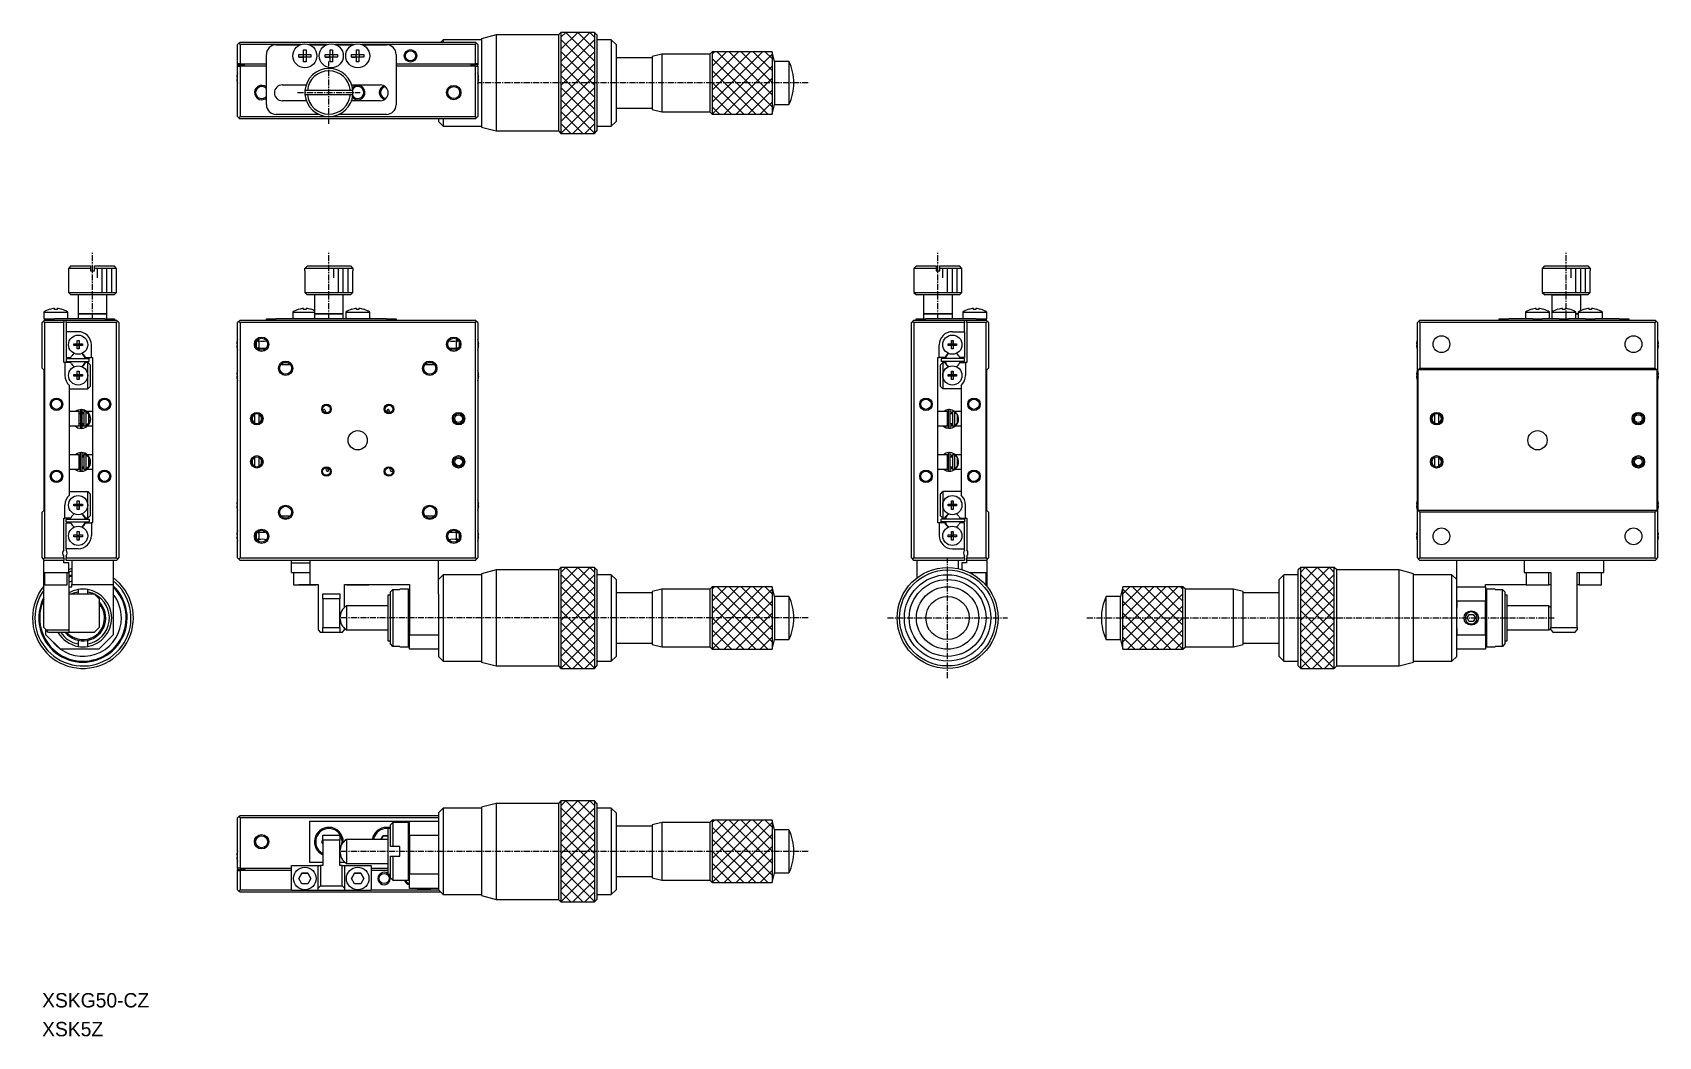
# Model space of a CAD drawing. Extents: x 311 to 649, y 96 to 305.
import ezdxf

# ---------------------------------------------------------------- set-up
doc = ezdxf.new("R2010")
doc.units = 0
doc.linetypes.add('CENTER', pattern=[2, 1.25, -0.25, 0.25, -0.25])
doc.layers.get('0').update_dxf_attribs({"linetype": 'CONTINUOUS'})
doc.layers.add('CENTER', color=1, linetype='CENTER')

msp = doc.modelspace()

# ---------------------------------------------------------------- texts
at = {"color": 7, "linetype": 'CONTINUOUS'}
for s, p in [('XSKG50-CZ', (312.99, 102.39)), ('XSK5Z', (312.99, 96.39))]:
    msp.add_text(s, height=3, dxfattribs=at).set_placement(p)

# ---------------------------------------------------------------- linework, layer by layer
at = {"color": 7, "linetype": 'CONTINUOUS'}
for p, q in [((407.49, 304.89), (404.49, 304.09)), ((420.49, 304.89), (407.49, 304.89)), ((407.49, 304.89), (407.49, 284.89)), ((420.99, 305.39), (420.49, 304.89)), ((420.49, 304.89), (420.49, 284.89)), ((427.99, 305.39), (420.99, 305.39)), ((420.99, 305.39), (420.99, 284.39)), ((428.49, 304.89), (427.99, 305.39)), ((427.99, 305.39), (427.99, 284.39)), ((428.49, 304.89), (428.49, 284.89)), ((353.69, 302.89), (353.94, 303.14)), ((353.69, 298.89), (353.69, 302.89)), ((353.94, 303.14), (354.19, 303.39)), ((353.94, 303.14), (354.19, 302.89)), ((354.19, 303.39), (403.19, 303.39)), ((354.19, 302.89), (354.19, 298.89)), ((366.83, 302.89), (354.19, 302.89)), ((361.69, 302.84), (366.71, 302.84)), ((367.43, 300.8), (367.43, 301.8)), ((367.43, 301.8), (367.95, 301.8)), ((367.95, 301.8), (367.95, 300.8)), ((372.33, 302.89), (368.54, 302.89)), ((368.67, 302.84), (372.21, 302.84)), ((372.93, 300.8), (372.93, 301.8)), ((372.93, 301.8), (373.45, 301.8)), ((373.45, 301.8), (373.45, 300.8)), ((377.83, 302.89), (374.04, 302.89)), ((374.17, 302.84), (377.71, 302.84)), ((378.43, 300.8), (378.43, 301.8)), ((378.43, 301.8), (378.95, 301.8)), ((378.95, 301.8), (378.95, 300.8)), ((403.19, 302.89), (379.54, 302.89)), ((379.67, 302.84), (384.69, 302.84)), ((396.49, 303.89), (395.99, 303.39)), ((404.49, 303.89), (396.49, 303.89)), ((396.49, 303.89), (396.49, 303.39)), ((403.19, 303.39), (403.44, 303.14)), ((403.19, 302.89), (403.44, 303.14)), ((403.19, 298.89), (403.19, 302.89)), ((403.44, 303.14), (403.69, 302.89)), ((403.69, 302.89), (403.69, 298.89)), ((404.49, 304.09), (404.49, 285.69)), ((431.49, 303.89), (428.49, 303.89)), ((432.49, 302.89), (431.49, 303.89)), ((431.49, 303.89), (431.49, 285.89)), ((432.49, 302.89), (432.49, 286.89)), ((452.49, 301.39), (451.99, 300.89)), ((464.99, 301.39), (452.49, 301.39)), ((452.49, 301.39), (452.49, 288.39)), ((465.49, 299.39), (464.99, 301.39)), ((464.99, 301.39), (464.99, 288.39)), ((353.69, 298.64), (353.69, 298.89)), ((354.19, 298.89), (353.69, 298.89)), ((353.69, 298.39), (353.69, 298.64)), ((353.69, 298.64), (355.09, 298.64)), ((353.69, 298.39), (354.19, 298.39)), ((353.69, 287.89), (353.69, 298.39)), ((354.19, 298.89), (359.69, 298.89)), ((359.69, 298.39), (354.19, 298.39)), ((354.19, 298.39), (354.19, 287.89)), ((355.09, 298.39), (355.09, 298.64)), ((359.69, 290.34), (359.69, 300.84)), ((366.43, 300.28), (366.43, 300.8)), ((366.43, 300.8), (367.43, 300.8)), ((366.43, 300.28), (367.39, 300.28)), ((367.43, 300.28), (366.43, 300.28)), ((367.39, 300.28), (367.39, 300.8)), ((367.43, 300.28), (367.39, 300.28)), ((367.43, 300.84), (367.95, 300.84)), ((367.43, 299.28), (367.43, 300.28)), ((367.95, 300.24), (367.43, 300.24)), ((367.95, 299.28), (367.43, 299.28)), ((367.95, 300.8), (368.95, 300.8)), ((367.99, 300.28), (367.95, 300.28)), ((368.95, 300.28), (367.95, 300.28)), ((367.95, 300.28), (367.95, 299.28)), ((367.99, 300.8), (367.99, 300.28)), ((368.95, 300.28), (367.99, 300.28)), ((368.95, 300.8), (368.95, 300.28)), ((371.93, 300.28), (371.93, 300.8)), ((371.93, 300.8), (372.93, 300.8)), ((371.93, 300.28), (372.89, 300.28)), ((372.93, 300.28), (371.93, 300.28)), ((372.89, 300.28), (372.89, 300.8)), ((372.93, 300.28), (372.89, 300.28)), ((372.93, 300.84), (373.45, 300.84)), ((372.93, 299.28), (372.93, 300.28)), ((373.45, 300.24), (372.93, 300.24)), ((373.45, 299.28), (372.93, 299.28)), ((373.45, 300.8), (374.45, 300.8)), ((373.49, 300.28), (373.45, 300.28)), ((374.45, 300.28), (373.45, 300.28)), ((373.45, 300.28), (373.45, 299.28)), ((373.49, 300.8), (373.49, 300.28)), ((374.45, 300.28), (373.49, 300.28)), ((374.45, 300.8), (374.45, 300.28)), ((377.43, 300.28), (377.43, 300.8)), ((377.43, 300.8), (378.43, 300.8)), ((377.43, 300.28), (378.39, 300.28)), ((378.43, 300.28), (377.43, 300.28)), ((378.39, 300.28), (378.39, 300.8)), ((378.43, 300.28), (378.39, 300.28)), ((378.43, 300.84), (378.95, 300.84)), ((378.43, 299.28), (378.43, 300.28)), ((378.95, 300.24), (378.43, 300.24)), ((378.95, 299.28), (378.43, 299.28)), ((378.95, 300.8), (379.95, 300.8)), ((378.99, 300.28), (378.95, 300.28)), ((379.95, 300.28), (378.95, 300.28)), ((378.95, 300.28), (378.95, 299.28)), ((378.99, 300.8), (378.99, 300.28)), ((379.95, 300.28), (378.99, 300.28)), ((379.95, 300.8), (379.95, 300.28)), ((386.69, 300.84), (386.69, 290.34)), ((386.69, 298.89), (403.19, 298.89)), ((403.19, 298.39), (386.69, 298.39)), ((402.29, 298.39), (402.29, 298.64)), ((403.69, 298.64), (402.29, 298.64)), ((403.69, 298.89), (403.19, 298.89)), ((403.19, 298.39), (403.69, 298.39)), ((403.19, 287.89), (403.19, 298.39)), ((403.69, 298.89), (403.69, 298.64)), ((403.69, 298.39), (403.69, 298.64)), ((403.69, 298.39), (403.69, 287.89)), ((439.99, 300.14), (432.49, 300.14)), ((441.99, 300.89), (439.99, 300.39)), ((439.99, 300.39), (439.99, 289.39)), ((451.99, 300.89), (441.99, 300.89)), ((441.99, 300.89), (441.99, 288.89)), ((451.99, 300.89), (451.99, 288.89)), ((468.47, 299.39), (465.49, 299.39)), ((465.49, 299.39), (465.49, 290.39)), ((468.47, 299.39), (468.47, 290.39)), ((353.5, 296.07), (353.62, 296.07)), ((353.62, 295.71), (353.5, 295.71)), ((353.61, 296.78), (353.62, 296.78)), ((353.62, 295.01), (353.61, 295)), ((353.62, 296.07), (353.62, 295.71)), ((362.99, 294.49), (367.95, 294.49)), ((377.42, 294.49), (383.39, 294.49)), ((403.76, 296.78), (403.76, 296.78)), ((403.76, 295.71), (403.76, 296.07)), ((403.76, 296.07), (403.88, 296.07)), ((403.88, 295.71), (403.76, 295.71)), ((403.76, 295), (403.76, 295.01)), ((367.99, 291.19), (362.99, 291.19)), ((368.21, 293.29), (367.7, 293.29)), ((367.7, 292.49), (377.67, 292.49)), ((367.7, 292.49), (368.21, 292.49)), ((377.17, 293.29), (368.21, 293.29)), ((368.21, 292.49), (377.17, 292.49)), ((377.67, 293.29), (377.17, 293.29)), ((377.17, 292.49), (377.67, 292.49)), ((383.39, 291.19), (377.39, 291.19)), ((353.94, 287.64), (353.69, 287.89)), ((354.19, 287.89), (353.94, 287.64)), ((354.19, 287.89), (372.69, 287.89)), ((370.61, 288.34), (361.69, 288.34)), ((372.69, 287.89), (403.19, 287.89)), ((384.69, 288.34), (374.76, 288.34)), ((403.44, 287.64), (403.19, 287.89)), ((403.69, 287.89), (403.44, 287.64)), ((432.49, 289.64), (439.99, 289.64)), ((439.99, 289.39), (441.99, 288.89)), ((441.99, 288.89), (451.99, 288.89)), ((451.99, 288.89), (452.49, 288.39)), ((452.49, 288.39), (464.99, 288.39)), ((464.99, 288.39), (465.49, 290.39)), ((465.49, 290.39), (468.47, 290.39)), ((353.94, 287.64), (354.19, 287.39)), ((403.19, 287.39), (354.19, 287.39)), ((395.49, 287.39), (395.49, 286.89)), ((395.49, 286.89), (396.49, 285.89)), ((396.49, 287.39), (396.49, 285.89)), ((396.49, 285.89), (404.49, 285.89)), ((403.19, 287.39), (403.44, 287.64)), ((404.49, 285.69), (407.49, 284.89)), ((407.49, 284.89), (420.49, 284.89)), ((420.49, 284.89), (420.99, 284.39)), ((420.99, 284.39), (427.99, 284.39)), ((427.99, 284.39), (428.49, 284.89)), ((428.49, 285.89), (431.49, 285.89)), ((431.49, 285.89), (432.49, 286.89)), ((318.99, 256.79), (318.49, 256.29)), ((318.49, 256.29), (318.49, 251.29)), ((323.09, 256.29), (318.49, 256.29)), ((318.99, 256.79), (323.09, 256.79)), ((323.09, 256.79), (323.09, 256.29)), ((323.09, 256.29), (323.09, 255.79)), ((323.09, 255.79), (323.89, 255.79)), ((323.89, 256.29), (323.89, 256.79)), ((323.89, 256.79), (327.99, 256.79)), ((323.89, 255.79), (323.89, 256.29)), ((328.49, 256.29), (323.89, 256.29)), ((328.49, 256.29), (327.99, 256.79)), ((328.49, 251.29), (328.49, 256.29)), ((367.69, 255.79), (367.69, 251.29)), ((367.69, 255.79), (367.7, 255.79)), ((367.69, 255.79), (367.7, 255.79)), ((367.7, 256.29), (368.21, 256.79)), ((367.7, 255.79), (367.7, 256.29)), ((377.67, 256.29), (367.7, 256.29)), ((368.21, 256.79), (377.17, 256.79)), ((368.21, 256.79), (377.17, 256.79)), ((377.17, 256.79), (377.67, 256.29)), ((377.67, 256.29), (377.67, 255.79)), ((377.67, 255.79), (377.69, 255.79)), ((377.67, 255.79), (377.69, 255.79)), ((377.69, 251.29), (377.69, 255.79)), ((494.99, 256.79), (494.49, 256.29)), ((494.49, 256.29), (494.49, 251.29)), ((499.09, 256.29), (494.49, 256.29)), ((494.99, 256.79), (499.09, 256.79)), ((499.09, 256.79), (499.09, 256.29)), ((499.09, 256.29), (499.09, 255.79)), ((499.09, 255.79), (499.89, 255.79)), ((499.89, 256.29), (499.89, 256.79)), ((499.89, 256.79), (503.99, 256.79)), ((499.89, 255.79), (499.89, 256.29)), ((504.49, 256.29), (499.89, 256.29)), ((504.49, 256.29), (503.99, 256.79)), ((504.49, 251.29), (504.49, 256.29)), ((625.3, 255.79), (625.3, 251.29)), ((625.3, 255.79), (625.31, 255.79)), ((625.31, 256.29), (625.82, 256.79)), ((635.28, 256.29), (625.31, 256.29)), ((625.31, 255.79), (625.31, 256.29)), ((625.82, 256.79), (634.78, 256.79)), ((634.78, 256.79), (635.28, 256.29)), ((635.28, 256.29), (635.28, 255.79)), ((635.28, 255.79), (635.3, 255.79)), ((635.3, 251.29), (635.3, 255.79)), ((318.49, 251.29), (318.99, 250.79)), ((318.49, 251.29), (323.49, 251.29)), ((323.49, 250.79), (318.99, 250.79)), ((320.49, 250.79), (320.49, 246.79)), ((323.49, 251.29), (328.49, 251.29)), ((327.99, 250.79), (323.49, 250.79)), ((326.49, 246.79), (326.49, 250.79)), ((327.99, 250.79), (328.49, 251.29)), ((367.69, 251.29), (368.19, 250.79)), ((367.69, 251.29), (377.69, 251.29)), ((377.19, 250.79), (368.19, 250.79)), ((369.69, 250.79), (369.69, 246.79)), ((375.69, 246.79), (375.69, 250.79)), ((377.19, 250.79), (377.69, 251.29)), ((494.49, 251.29), (494.99, 250.79)), ((494.49, 251.29), (504.49, 251.29)), ((503.99, 250.79), (494.99, 250.79)), ((496.49, 250.79), (496.49, 246.79)), ((502.49, 246.79), (502.49, 250.79)), ((503.99, 250.79), (504.49, 251.29)), ((625.3, 251.29), (625.8, 250.79)), ((625.3, 251.29), (635.3, 251.29)), ((634.8, 250.79), (625.8, 250.79)), ((627.3, 250.79), (625.8, 250.79)), ((627.3, 250.79), (627.3, 247.18)), ((627.3, 250.79), (633.3, 250.79)), ((633.3, 250.79), (627.3, 250.79)), ((633.3, 247.47), (633.3, 250.79)), ((634.8, 250.79), (633.3, 250.79)), ((634.8, 250.79), (635.3, 251.29)), ((313.34, 247.18), (313.34, 245.79)), ((313.34, 247.18), (318.34, 247.18)), ((314.58, 247.75), (314.58, 247.76)), ((315.58, 247.75), (315.58, 247.93)), ((316.1, 247.75), (315.58, 247.75)), ((316.1, 247.93), (316.1, 247.75)), ((317.1, 247.76), (317.1, 247.75)), ((318.34, 245.79), (318.34, 247.18)), ((365.19, 247.18), (365.19, 245.79)), ((365.19, 247.18), (367.69, 247.18)), ((366.43, 247.75), (366.43, 247.76)), ((366.43, 247.75), (366.43, 247.76)), ((367.43, 247.75), (367.43, 247.93)), ((367.95, 247.75), (367.43, 247.75)), ((367.69, 247.18), (369.69, 247.18)), ((367.95, 247.93), (367.95, 247.75)), ((368.95, 247.76), (368.95, 247.75)), ((368.95, 247.76), (368.95, 247.75)), ((376.19, 247.18), (376.19, 245.79)), ((376.19, 247.18), (378.69, 247.18)), ((377.43, 247.75), (377.43, 247.76)), ((377.43, 247.75), (377.43, 247.76)), ((378.43, 247.75), (378.43, 247.93)), ((378.95, 247.75), (378.43, 247.75)), ((378.69, 247.18), (381.19, 247.18)), ((378.95, 247.93), (378.95, 247.75)), ((379.95, 247.76), (379.95, 247.75)), ((379.95, 247.76), (379.95, 247.75)), ((381.19, 245.79), (381.19, 247.18)), ((504.64, 247.18), (504.64, 245.79)), ((504.64, 247.18), (509.64, 247.18)), ((505.88, 247.75), (505.88, 247.76)), ((506.88, 247.75), (506.88, 247.93)), ((507.4, 247.75), (506.88, 247.75)), ((507.4, 247.93), (507.4, 247.75)), ((508.4, 247.76), (508.4, 247.75)), ((509.64, 245.79), (509.64, 247.18)), ((621.8, 247.18), (621.8, 245.79)), ((621.8, 247.18), (626.8, 247.18)), ((623.04, 247.75), (623.04, 247.76)), ((624.04, 247.75), (624.04, 247.93)), ((624.56, 247.75), (624.04, 247.75)), ((624.56, 247.93), (624.56, 247.75)), ((625.56, 247.76), (625.56, 247.75)), ((626.8, 245.79), (626.8, 247.18)), ((627.3, 247.18), (627.3, 245.79)), ((627.3, 247.18), (632.3, 247.18)), ((628.54, 247.75), (628.54, 247.76)), ((629.54, 247.75), (629.54, 247.93)), ((630.06, 247.75), (629.54, 247.75)), ((630.06, 247.93), (630.06, 247.75)), ((631.06, 247.76), (631.06, 247.75)), ((632.3, 245.79), (632.3, 247.18)), ((632.8, 247.18), (632.8, 245.79)), ((632.8, 247.18), (637.8, 247.18)), ((634.04, 247.75), (634.04, 247.76)), ((635.04, 247.75), (635.04, 247.93)), ((635.56, 247.75), (635.04, 247.75)), ((635.56, 247.93), (635.56, 247.75)), ((636.56, 247.76), (636.56, 247.75)), ((637.8, 245.79), (637.8, 247.18)), ((313.24, 245.24), (312.99, 244.99)), ((312.99, 235.49), (312.99, 244.99)), ((313.24, 245.24), (313.49, 245.49)), ((313.49, 244.99), (313.24, 245.24)), ((313.34, 245.79), (313.54, 245.79)), ((313.49, 245.49), (317.49, 245.49)), ((317.49, 244.99), (313.49, 244.99)), ((313.49, 244.99), (313.49, 195.99)), ((313.54, 245.79), (315.54, 245.79)), ((313.54, 245.49), (313.54, 245.79)), ((316.92, 245.79), (315.54, 245.79)), ((326.04, 245.79), (316.92, 245.79)), ((317.49, 245.49), (317.49, 244.99)), ((317.49, 245.49), (317.99, 245.49)), ((317.49, 236.69), (317.49, 244.99)), ((317.99, 244.99), (317.99, 245.49)), ((317.99, 245.49), (328.49, 245.49)), ((328.49, 244.99), (317.99, 244.99)), ((317.99, 244.99), (317.99, 243.09)), ((320.49, 246.79), (320.49, 245.79)), ((323.49, 246.79), (320.49, 246.79)), ((320.49, 246.79), (323.49, 246.79)), ((326.49, 246.79), (323.49, 246.79)), ((323.49, 246.79), (326.49, 246.79)), ((326.04, 245.79), (328.04, 245.79)), ((326.49, 245.79), (326.49, 246.79)), ((328.04, 245.79), (328.04, 245.49)), ((328.49, 245.49), (328.74, 245.24)), ((328.74, 245.24), (328.49, 244.99)), ((328.49, 195.99), (328.49, 244.99)), ((328.74, 245.24), (328.99, 244.99)), ((328.99, 244.99), (328.99, 195.99)), ((353.94, 245.24), (353.69, 244.99)), ((353.69, 195.99), (353.69, 244.99)), ((354.19, 245.49), (353.94, 245.24)), ((353.94, 245.24), (354.19, 244.99)), ((354.19, 245.49), (403.19, 245.49)), ((354.19, 244.99), (354.19, 195.99)), ((403.19, 244.99), (354.19, 244.99)), ((359.69, 245.79), (361.69, 245.79)), ((359.69, 245.49), (359.69, 245.79)), ((366.61, 245.79), (361.69, 245.79)), ((368.76, 245.79), (366.61, 245.79)), ((372.11, 245.79), (368.76, 245.79)), ((369.69, 246.79), (369.69, 245.79)), ((372.69, 246.79), (369.69, 246.79)), ((369.69, 246.79), (372.73, 246.79)), ((374.26, 245.79), (372.11, 245.79)), ((375.69, 246.79), (372.69, 246.79)), ((372.73, 246.79), (375.69, 246.79)), ((377.61, 245.79), (374.26, 245.79)), ((375.69, 245.79), (375.69, 246.79)), ((379.76, 245.79), (377.61, 245.79)), ((384.69, 245.79), (379.76, 245.79)), ((384.69, 245.79), (386.69, 245.79)), ((386.69, 245.79), (386.69, 245.49)), ((403.44, 245.24), (403.19, 245.49)), ((403.19, 244.99), (403.44, 245.24)), ((403.19, 195.99), (403.19, 244.99)), ((403.69, 244.99), (403.44, 245.24)), ((403.69, 244.99), (403.69, 195.99)), ((493.99, 244.99), (494.24, 245.24)), ((493.99, 195.99), (493.99, 244.99)), ((494.24, 245.24), (494.49, 245.49)), ((494.49, 244.99), (494.24, 245.24)), ((494.49, 245.49), (504.99, 245.49)), ((504.99, 244.99), (494.49, 244.99)), ((494.49, 244.99), (494.49, 195.99)), ((494.94, 245.79), (496.94, 245.79)), ((494.94, 245.49), (494.94, 245.79)), ((496.49, 246.79), (496.49, 245.79)), ((502.49, 246.79), (496.49, 246.79)), ((496.49, 246.79), (502.49, 246.79)), ((506.07, 245.79), (496.94, 245.79)), ((502.49, 245.79), (502.49, 246.79)), ((504.99, 245.49), (504.99, 244.99)), ((504.99, 245.49), (505.49, 245.49)), ((504.99, 243.09), (504.99, 244.99)), ((505.49, 244.99), (505.49, 245.49)), ((505.49, 245.49), (509.49, 245.49)), ((509.49, 244.99), (505.49, 244.99)), ((505.49, 244.99), (505.49, 236.69)), ((507.44, 245.79), (506.07, 245.79)), ((507.44, 245.79), (509.44, 245.79)), ((509.44, 245.79), (509.44, 245.49)), ((509.44, 245.79), (509.64, 245.79)), ((509.49, 245.49), (509.74, 245.24)), ((509.74, 245.24), (509.49, 244.99)), ((509.49, 195.99), (509.49, 244.99)), ((509.99, 244.99), (509.74, 245.24)), ((509.99, 244.99), (509.99, 235.49)), ((599.55, 245.24), (599.3, 244.99)), ((599.3, 195.99), (599.3, 244.99)), ((599.8, 245.49), (599.55, 245.24)), ((599.8, 244.99), (599.55, 245.24)), ((599.8, 245.49), (648.8, 245.49)), ((648.8, 244.99), (599.8, 244.99)), ((599.8, 244.99), (599.8, 235.49)), ((616.3, 245.79), (618.3, 245.79)), ((616.3, 245.49), (616.3, 245.79)), ((623.22, 245.79), (618.3, 245.79)), ((623.32, 245.79), (623.22, 245.79)), ((623.32, 245.79), (625.28, 245.79)), ((625.37, 245.79), (625.28, 245.79)), ((628.72, 245.79), (625.37, 245.79)), ((628.82, 245.79), (628.72, 245.79)), ((628.82, 245.79), (630.78, 245.79)), ((630.87, 245.79), (630.78, 245.79)), ((634.22, 245.79), (630.87, 245.79)), ((632.8, 246.79), (632.3, 246.79)), ((632.3, 246.79), (632.8, 246.79)), ((634.32, 245.79), (634.22, 245.79)), ((634.32, 245.79), (636.28, 245.79)), ((636.37, 245.79), (636.28, 245.79)), ((641.3, 245.79), (636.37, 245.79)), ((641.3, 245.79), (643.3, 245.79)), ((643.3, 245.79), (643.3, 245.49)), ((649.05, 245.24), (648.8, 245.49)), ((649.05, 245.24), (648.8, 244.99)), ((648.8, 235.49), (648.8, 244.99)), ((649.3, 244.99), (649.05, 245.24)), ((649.3, 244.99), (649.3, 195.99)), ((317.99, 243.09), (317.99, 237.69)), ((320.49, 243.09), (317.99, 243.09)), ((319.61, 240.57), (320.31, 240.57)), ((319.61, 240.21), (319.61, 240.57)), ((320.31, 240.57), (320.31, 241.28)), ((320.31, 241.28), (320.67, 241.28)), ((320.32, 240.56), (320.31, 240.57)), ((320.32, 240.56), (320.66, 240.56)), ((320.32, 240.22), (320.32, 240.56)), ((320.66, 240.56), (320.67, 240.57)), ((320.66, 240.56), (320.66, 240.22)), ((320.67, 241.28), (320.67, 240.57)), ((320.67, 241.28), (320.67, 240.57)), ((320.67, 240.57), (321.38, 240.57)), ((321.38, 240.57), (321.38, 240.21)), ((323.24, 237.69), (323.24, 240.34)), ((353.5, 240.57), (353.62, 240.57)), ((353.61, 241.28), (353.62, 241.28)), ((353.61, 241.28), (353.62, 241.28)), ((353.62, 240.57), (353.62, 240.21)), ((357.59, 239.9), (357.59, 241.09)), ((357.79, 241.19), (357.71, 241.27)), ((358.09, 240.89), (357.79, 241.19)), ((357.79, 241.19), (358.09, 241.17)), ((358.09, 241.17), (358.09, 241.39)), ((358.09, 241.17), (358.09, 240.89)), ((358.09, 240.89), (358.09, 239.89)), ((399.29, 241.39), (399.29, 241.17)), ((399.59, 241.19), (399.29, 240.89)), ((399.29, 241.17), (399.58, 241.19)), ((399.29, 240.89), (399.29, 241.17)), ((399.29, 239.89), (399.29, 240.89)), ((399.67, 241.27), (399.59, 241.19)), ((399.79, 241.09), (399.79, 239.9)), ((403.76, 241.28), (403.76, 241.28)), ((403.76, 241.28), (403.76, 241.28)), ((403.76, 240.21), (403.76, 240.57)), ((403.76, 240.57), (403.88, 240.57)), ((499.74, 237.69), (499.74, 240.34)), ((501.61, 240.21), (501.61, 240.57)), ((501.61, 240.57), (502.31, 240.57)), ((502.31, 241.28), (502.31, 240.57)), ((502.31, 240.57), (502.31, 241.28)), ((502.31, 241.28), (502.67, 241.28)), ((502.32, 240.56), (502.31, 240.57)), ((502.32, 240.22), (502.32, 240.56)), ((502.32, 240.56), (502.66, 240.56)), ((502.49, 243.09), (504.99, 243.09)), ((502.66, 240.56), (502.67, 240.57)), ((502.66, 240.56), (502.66, 240.22)), ((502.67, 241.28), (502.67, 240.57)), ((502.67, 240.57), (503.38, 240.57)), ((503.38, 240.57), (503.38, 240.21)), ((504.99, 243.09), (504.99, 237.69)), ((599.11, 240.57), (599.23, 240.57)), ((599.22, 241.28), (599.23, 241.28)), ((599.23, 240.57), (599.23, 240.21)), ((649.37, 241.28), (649.37, 241.28)), ((649.37, 240.57), (649.49, 240.57)), ((649.37, 240.21), (649.37, 240.57)), ((317.99, 237.69), (318.95, 237.69)), ((317.99, 237.49), (317.99, 236.89)), ((317.99, 237.49), (322.79, 237.49)), ((318.95, 237.69), (319.12, 237.99)), ((320.31, 240.21), (319.61, 240.21)), ((320.32, 240.22), (320.31, 240.21)), ((320.31, 239.51), (320.31, 240.21)), ((320.67, 239.51), (320.31, 239.51)), ((320.66, 240.22), (320.32, 240.22)), ((320.66, 240.22), (320.67, 240.21)), ((320.67, 239.51), (320.67, 240.21)), ((321.38, 240.21), (320.67, 240.21)), ((320.67, 240.21), (320.67, 239.51)), ((321.87, 237.99), (322.04, 237.69)), ((322.04, 237.69), (323.24, 237.69)), ((322.79, 236.89), (322.79, 237.49)), ((323.24, 237.69), (323.49, 237.69)), ((323.49, 237.69), (323.49, 205.49)), ((353.62, 240.21), (353.5, 240.21)), ((353.62, 239.51), (353.61, 239.5)), ((353.62, 239.51), (353.61, 239.5)), ((357.8, 239.61), (358.09, 239.89)), ((358.09, 239.6), (357.82, 239.59)), ((358.09, 239.89), (358.09, 239.6)), ((359.55, 239.59), (358.09, 239.6)), ((358.09, 239.46), (358.09, 239.6)), ((399.29, 239.6), (397.82, 239.59)), ((399.29, 239.89), (399.57, 239.61)), ((399.29, 239.6), (399.29, 239.89)), ((399.55, 239.59), (399.29, 239.6)), ((399.29, 239.6), (399.29, 239.46)), ((403.88, 240.21), (403.76, 240.21)), ((403.76, 239.5), (403.76, 239.51)), ((403.76, 239.5), (403.76, 239.51)), ((499.49, 205.49), (499.49, 237.69)), ((499.49, 237.69), (499.74, 237.69)), ((500.95, 237.69), (499.74, 237.69)), ((500.19, 237.49), (500.19, 236.89)), ((504.99, 237.49), (500.19, 237.49)), ((501.12, 237.99), (500.95, 237.69)), ((502.31, 240.21), (501.61, 240.21)), ((502.32, 240.22), (502.31, 240.21)), ((502.31, 239.51), (502.31, 240.21)), ((502.31, 239.51), (502.31, 240.21)), ((502.67, 239.51), (502.31, 239.51)), ((502.66, 240.22), (502.32, 240.22)), ((502.66, 240.22), (502.67, 240.21)), ((503.38, 240.21), (502.67, 240.21)), ((502.67, 240.21), (502.67, 239.51)), ((504.04, 237.69), (503.87, 237.99)), ((504.99, 237.69), (504.04, 237.69)), ((504.99, 236.89), (504.99, 237.49)), ((599.23, 240.21), (599.11, 240.21)), ((599.23, 239.51), (599.22, 239.5)), ((649.49, 240.21), (649.37, 240.21)), ((649.37, 239.5), (649.37, 239.51)), ((312.99, 235.49), (313.34, 235.14)), ((313.34, 235.14), (313.34, 205.84)), ((317.74, 236.69), (317.49, 236.69)), ((318.95, 236.69), (317.74, 236.69)), ((317.74, 236.69), (317.74, 233.99)), ((317.99, 236.89), (322.79, 236.89)), ((319.12, 236.4), (318.95, 236.69)), ((319.61, 234.17), (320.31, 234.17)), ((319.61, 233.81), (319.61, 234.17)), ((320.31, 233.81), (319.61, 233.81)), ((320.31, 234.17), (320.31, 234.88)), ((320.31, 234.88), (320.67, 234.88)), ((320.32, 234.16), (320.31, 234.17)), ((320.32, 233.82), (320.31, 233.81)), ((320.31, 233.11), (320.31, 233.81)), ((320.32, 234.16), (320.66, 234.16)), ((320.32, 233.82), (320.32, 234.16)), ((320.66, 233.82), (320.32, 233.82)), ((320.66, 234.16), (320.67, 234.17)), ((320.66, 234.16), (320.66, 233.82)), ((320.66, 233.82), (320.67, 233.81)), ((320.67, 234.88), (320.67, 234.17)), ((320.67, 234.88), (320.67, 234.17)), ((320.67, 234.17), (321.38, 234.17)), ((320.67, 233.11), (320.67, 233.81)), ((321.38, 233.81), (320.67, 233.81)), ((320.67, 233.81), (320.67, 233.11)), ((321.38, 234.17), (321.38, 233.81)), ((322.04, 236.69), (321.87, 236.4)), ((322.49, 236.69), (322.04, 236.69)), ((322.49, 236.69), (322.99, 236.19)), ((322.49, 233.99), (322.49, 236.69)), ((322.49, 231.19), (322.49, 233.99)), ((322.99, 236.19), (322.99, 231.69)), ((353.5, 234.17), (353.62, 234.17)), ((353.62, 233.81), (353.5, 233.81)), ((353.61, 234.88), (353.62, 234.88)), ((353.61, 234.88), (353.62, 234.88)), ((353.62, 234.17), (353.62, 233.81)), ((364.72, 236.19), (362.65, 236.19)), ((363.34, 236.69), (364.04, 236.69)), ((394.72, 236.19), (392.65, 236.19)), ((393.34, 236.69), (394.04, 236.69)), ((403.76, 234.88), (403.76, 234.88)), ((403.76, 234.88), (403.76, 234.88)), ((403.76, 233.81), (403.76, 234.17)), ((403.76, 234.17), (403.88, 234.17)), ((403.88, 233.81), (403.76, 233.81)), ((499.99, 236.19), (500.49, 236.69)), ((499.99, 231.69), (499.99, 236.19)), ((504.99, 236.89), (500.19, 236.89)), ((500.49, 236.69), (500.95, 236.69)), ((500.49, 236.69), (500.49, 233.99)), ((500.49, 233.99), (500.49, 231.19)), ((500.95, 236.69), (501.12, 236.4)), ((501.61, 233.81), (501.61, 234.17)), ((501.61, 234.17), (502.31, 234.17)), ((502.31, 233.81), (501.61, 233.81)), ((502.31, 234.88), (502.31, 234.17)), ((502.31, 234.17), (502.31, 234.88)), ((502.31, 234.88), (502.67, 234.88)), ((502.32, 234.16), (502.31, 234.17)), ((502.32, 233.82), (502.31, 233.81)), ((502.31, 233.11), (502.31, 233.81)), ((502.31, 233.11), (502.31, 233.81)), ((502.32, 233.82), (502.32, 234.16)), ((502.32, 234.16), (502.66, 234.16)), ((502.66, 233.82), (502.32, 233.82)), ((502.66, 234.16), (502.67, 234.17)), ((502.66, 234.16), (502.66, 233.82)), ((502.66, 233.82), (502.67, 233.81)), ((502.67, 234.88), (502.67, 234.17)), ((502.67, 234.17), (503.38, 234.17)), ((503.38, 233.81), (502.67, 233.81)), ((502.67, 233.81), (502.67, 233.11)), ((503.38, 234.17), (503.38, 233.81)), ((503.87, 236.4), (504.04, 236.69)), ((504.04, 236.69), (505.24, 236.69)), ((505.49, 236.69), (505.24, 236.69)), ((505.24, 236.69), (505.24, 233.99)), ((509.64, 235.14), (509.99, 235.49)), ((509.64, 205.84), (509.64, 235.14)), ((599.11, 234.17), (599.23, 234.17)), ((599.23, 233.81), (599.11, 233.81)), ((599.22, 234.88), (599.23, 234.88)), ((599.23, 234.17), (599.23, 233.81)), ((599.45, 235.14), (599.8, 235.49)), ((649.15, 235.14), (599.45, 235.14)), ((599.45, 205.84), (599.45, 235.14)), ((599.8, 235.49), (648.8, 235.49)), ((648.8, 235.49), (649.15, 235.14)), ((649.15, 235.14), (649.15, 205.84)), ((649.37, 234.88), (649.37, 234.88)), ((649.37, 234.17), (649.49, 234.17)), ((649.37, 233.81), (649.37, 234.17)), ((649.49, 233.81), (649.37, 233.81)), ((318.69, 209.07), (318.69, 231.91)), ((318.69, 231.19), (322.49, 231.19)), ((320.67, 233.11), (320.31, 233.11)), ((322.99, 231.69), (322.49, 231.19)), ((353.62, 233.11), (353.61, 233.1)), ((353.62, 233.11), (353.61, 233.1)), ((403.76, 233.1), (403.76, 233.11)), ((403.76, 233.1), (403.76, 233.11)), ((500.49, 231.19), (499.99, 231.69)), ((504.29, 231.19), (500.49, 231.19)), ((502.67, 233.11), (502.31, 233.11)), ((504.29, 231.91), (504.29, 209.07)), ((599.23, 233.11), (599.22, 233.1)), ((649.37, 233.1), (649.37, 233.11)), ((321.87, 226.74), (321.18, 226.87)), ((320.69, 226.49), (318.69, 226.49)), ((318.69, 223.49), (320.69, 223.49)), ((320.66, 223.46), (320.56, 223.49)), ((320.96, 223.39), (320.66, 223.46)), ((320.69, 223.49), (320.69, 226.49)), ((320.69, 225.99), (320.69, 226.49)), ((320.69, 226.41), (320.96, 226.46)), ((320.96, 225.99), (320.69, 225.99)), ((320.69, 223.99), (320.69, 225.99)), ((320.69, 223.99), (320.69, 225.99)), ((320.69, 223.99), (320.96, 223.99)), ((320.69, 223.49), (320.69, 223.99)), ((320.96, 226.68), (320.96, 223.18)), ((321.36, 223.18), (321.36, 226.68)), ((321.69, 225.99), (321.36, 225.99)), ((321.36, 223.99), (321.69, 223.99)), ((321.7, 223.47), (321.36, 223.39)), ((321.49, 226.33), (321.49, 225.99)), ((321.49, 223.99), (321.49, 223.52)), ((321.56, 223.49), (321.69, 223.49)), ((322.19, 226.49), (321.69, 226.49)), ((321.69, 226.49), (321.69, 223.49)), ((321.74, 223.49), (321.69, 223.48)), ((321.69, 223.49), (322.19, 223.49)), ((321.75, 223.49), (321.7, 223.47)), ((321.93, 226.71), (321.86, 226.49)), ((321.92, 226.71), (321.92, 226.72)), ((321.93, 226.71), (321.92, 226.71)), ((322.19, 226.44), (322.19, 226.49)), ((322.19, 226.44), (322.69, 225.91)), ((322.19, 223.55), (322.19, 226.44)), ((322.69, 224.07), (322.19, 223.55)), ((322.19, 223.49), (322.19, 223.55)), ((322.31, 226.49), (322.31, 226.49)), ((322.32, 226.49), (322.31, 226.49)), ((323.49, 226.49), (322.32, 226.49)), ((322.47, 223.49), (323.49, 223.49)), ((322.69, 224.07), (322.69, 225.91)), ((322.69, 225.91), (322.69, 224.07)), ((357.29, 223.99), (357.29, 225.99)), ((357.29, 225.99), (357.29, 225.91)), ((357.29, 224.07), (357.29, 225.91)), ((357.29, 224.07), (357.29, 223.99)), ((358.09, 225.91), (358.09, 225.99)), ((358.09, 225.91), (358.09, 224.07)), ((358.09, 223.99), (358.09, 224.07)), ((371.61, 226.5), (371.62, 226.43)), ((384.93, 226.49), (384.99, 226.22)), ((501.49, 226.49), (499.49, 226.49)), ((499.49, 223.49), (501.49, 223.49)), ((500.51, 223.49), (501.06, 223.13)), ((501.06, 226.72), (501.01, 226.69)), ((501.05, 223.14), (501.19, 223.49)), ((501.11, 226.74), (501.06, 226.72)), ((501.06, 226.72), (501.06, 226.72)), ((501.07, 226.72), (501.06, 226.72)), ((501.06, 226.72), (501.06, 226.72)), ((501.11, 226.74), (501.11, 226.74)), ((501.11, 226.74), (501.11, 226.74)), ((501.11, 226.74), (501.11, 226.74)), ((501.12, 226.74), (501.11, 226.74)), ((501.12, 226.74), (501.12, 226.74)), ((501.12, 226.74), (501.12, 226.74)), ((501.12, 226.74), (501.12, 226.74)), ((501.12, 226.74), (501.12, 226.74)), ((501.42, 223.49), (501.24, 223.49)), ((501.49, 223.49), (501.49, 226.49)), ((501.49, 226.44), (501.63, 226.46)), ((501.49, 226.33), (501.63, 226.07)), ((501.63, 225.99), (501.49, 225.99)), ((501.49, 223.99), (501.63, 223.99)), ((501.63, 223.78), (501.49, 223.52)), ((501.63, 226.68), (501.63, 223.18)), ((502.03, 223.18), (502.03, 226.68)), ((502.03, 226.46), (502.49, 226.33)), ((502.49, 225.99), (502.03, 225.99)), ((502.03, 223.99), (502.49, 223.99)), ((502.49, 223.52), (502.03, 223.39)), ((502.29, 226.41), (502.29, 225.99)), ((502.29, 223.99), (502.29, 223.49)), ((502.29, 223.49), (502.42, 223.49)), ((502.99, 226.49), (502.49, 226.49)), ((502.49, 226.49), (502.49, 223.49)), ((502.49, 223.49), (502.99, 223.49)), ((503.51, 225.91), (502.99, 226.49)), ((504.29, 226.49), (502.99, 226.49)), ((502.99, 226.44), (502.99, 226.49)), ((502.99, 223.55), (502.99, 226.44)), ((502.99, 226.44), (503.49, 225.91)), ((503.49, 224.07), (502.99, 223.55)), ((502.99, 223.49), (502.99, 223.55)), ((503.15, 223.49), (504.29, 223.49)), ((503.15, 223.49), (503.15, 223.49)), ((503.15, 223.49), (503.15, 223.49)), ((503.49, 225.91), (503.49, 224.07)), ((602.9, 225.99), (602.9, 225.91)), ((602.9, 224.07), (602.9, 225.91)), ((602.9, 224.07), (602.9, 223.99)), ((603.7, 225.91), (603.7, 225.99)), ((603.7, 225.91), (603.7, 224.07)), ((603.7, 223.99), (603.7, 224.07)), ((321.87, 223.11), (321.92, 223.13)), ((321.92, 223.13), (321.97, 223.16)), ((321.93, 223.14), (321.93, 223.14)), ((501.06, 223.13), (501.8, 222.98)), ((320.69, 217.49), (318.69, 217.49)), ((320.69, 217.47), (320.94, 217.52)), ((320.69, 214.49), (320.69, 217.49)), ((320.69, 216.99), (320.69, 217.49)), ((320.94, 216.99), (320.69, 216.99)), ((320.69, 214.99), (320.69, 216.99)), ((320.69, 214.99), (320.69, 216.99)), ((320.94, 217.73), (320.94, 214.23)), ((321.86, 217.8), (321.17, 217.93)), ((321.34, 214.23), (321.34, 217.73)), ((321.69, 216.99), (321.34, 216.99)), ((321.49, 217.39), (321.49, 216.99)), ((322.19, 217.49), (321.69, 217.49)), ((321.69, 217.49), (321.69, 214.49)), ((321.85, 217.54), (321.83, 217.49)), ((321.92, 217.77), (321.85, 217.54)), ((321.91, 217.77), (321.91, 217.78)), ((321.91, 217.77), (321.91, 217.77)), ((322.19, 217.44), (322.19, 217.49)), ((322.19, 217.44), (322.69, 216.91)), ((322.19, 214.55), (322.19, 217.44)), ((323.49, 217.49), (322.38, 217.49)), ((322.69, 215.07), (322.69, 216.91)), ((322.69, 216.91), (322.69, 215.07)), ((357.29, 214.99), (357.29, 216.99)), ((357.29, 216.99), (357.29, 216.91)), ((357.29, 215.07), (357.29, 216.91)), ((358.09, 216.91), (358.09, 216.99)), ((358.09, 216.91), (358.09, 215.07)), ((501.49, 217.49), (499.49, 217.49)), ((501.07, 217.78), (501.02, 217.75)), ((501.12, 217.79), (501.07, 217.78)), ((501.07, 217.78), (501.07, 217.78)), ((501.07, 217.78), (501.07, 217.78)), ((501.08, 217.78), (501.07, 217.78)), ((501.12, 217.8), (501.12, 217.79)), ((501.13, 217.8), (501.12, 217.8)), ((501.12, 217.79), (501.12, 217.79)), ((501.13, 217.8), (501.13, 217.8)), ((501.13, 217.8), (501.13, 217.8)), ((501.13, 217.8), (501.13, 217.8)), ((501.13, 217.8), (501.13, 217.8)), ((501.13, 217.8), (501.13, 217.8)), ((501.48, 217.49), (501.49, 217.49)), ((501.49, 217.49), (501.64, 217.52)), ((501.49, 214.49), (501.49, 217.49)), ((501.49, 217.39), (501.64, 217.13)), ((501.64, 216.99), (501.49, 216.99)), ((501.64, 217.73), (501.64, 214.23)), ((502.04, 214.23), (502.04, 217.73)), ((502.04, 217.52), (502.49, 217.39)), ((502.49, 216.99), (502.04, 216.99)), ((502.29, 217.47), (502.29, 216.99)), ((502.99, 217.49), (502.49, 217.49)), ((502.49, 217.49), (502.49, 214.49)), ((502.99, 217.44), (502.99, 217.49)), ((502.99, 217.44), (503.49, 216.91)), ((502.99, 214.55), (502.99, 217.44)), ((503.07, 217.49), (503.07, 217.49)), ((503.07, 217.49), (503.07, 217.49)), ((504.29, 217.49), (503.07, 217.49)), ((503.49, 216.91), (503.49, 215.07)), ((602.9, 216.99), (602.9, 216.91)), ((602.9, 215.07), (602.9, 216.91)), ((603.7, 216.91), (603.7, 216.99)), ((603.7, 216.91), (603.7, 215.07)), ((318.69, 214.49), (320.69, 214.49)), ((320.69, 214.99), (320.94, 214.99)), ((320.69, 214.49), (320.69, 214.99)), ((320.94, 214.45), (320.69, 214.5)), ((321.34, 214.99), (321.69, 214.99)), ((321.69, 214.53), (321.34, 214.45)), ((321.49, 214.99), (321.49, 214.57)), ((321.69, 214.49), (322.19, 214.49)), ((321.86, 214.17), (321.91, 214.19)), ((321.91, 214.19), (321.96, 214.22)), ((321.92, 214.19), (321.92, 214.2)), ((322.69, 215.07), (322.19, 214.55)), ((322.19, 214.49), (322.19, 214.55)), ((322.4, 214.49), (323.49, 214.49)), ((322.4, 214.49), (322.4, 214.49)), ((322.4, 214.49), (322.4, 214.49)), ((357.29, 215.07), (357.29, 214.99)), ((358.09, 214.99), (358.09, 215.07)), ((372.5, 214.39), (372.41, 214.76)), ((384.4, 214.11), (384.57, 214.5)), ((385.8, 214.41), (385.77, 214.54)), ((499.49, 214.49), (501.49, 214.49)), ((500.59, 214.49), (501.07, 214.19)), ((501.06, 214.2), (501.17, 214.49)), ((501.13, 214.17), (501.81, 214.03)), ((501.49, 214.99), (501.64, 214.99)), ((501.64, 214.84), (501.49, 214.58)), ((502.04, 214.99), (502.49, 214.99)), ((502.49, 214.58), (502.04, 214.45)), ((502.29, 214.99), (502.29, 214.49)), ((502.49, 214.49), (502.99, 214.49)), ((503.49, 215.07), (502.99, 214.55)), ((502.99, 214.49), (502.99, 214.55)), ((503.09, 214.49), (504.29, 214.49)), ((503.09, 214.49), (503.09, 214.49)), ((602.9, 215.07), (602.9, 214.99)), ((603.7, 214.99), (603.7, 215.07)), ((317.74, 204.29), (317.74, 206.99)), ((318.69, 209.79), (322.49, 209.79)), ((319.61, 207.17), (320.31, 207.17)), ((319.61, 206.81), (319.61, 207.17)), ((320.31, 206.81), (319.61, 206.81)), ((320.31, 207.17), (320.31, 207.88)), ((320.31, 207.88), (320.67, 207.88)), ((320.32, 207.16), (320.31, 207.17)), ((320.32, 206.82), (320.31, 206.81)), ((320.31, 206.11), (320.31, 206.81)), ((320.32, 207.16), (320.66, 207.16)), ((320.32, 206.82), (320.32, 207.16)), ((320.66, 206.82), (320.32, 206.82)), ((320.66, 207.16), (320.67, 207.17)), ((320.66, 207.16), (320.66, 206.82)), ((320.66, 206.82), (320.67, 206.81)), ((320.67, 207.88), (320.67, 207.17)), ((320.67, 207.88), (320.67, 207.17)), ((320.67, 207.17), (321.38, 207.17)), ((320.67, 206.11), (320.67, 206.81)), ((321.38, 206.81), (320.67, 206.81)), ((320.67, 206.81), (320.67, 206.11)), ((321.38, 207.17), (321.38, 206.81)), ((322.49, 209.79), (322.99, 209.29)), ((322.49, 206.99), (322.49, 209.79)), ((322.49, 204.29), (322.49, 206.99)), ((322.99, 209.29), (322.99, 204.79)), ((353.5, 207.17), (353.62, 207.17)), ((353.62, 206.81), (353.5, 206.81)), ((353.61, 207.88), (353.62, 207.88)), ((353.61, 207.88), (353.62, 207.88)), ((353.62, 207.17), (353.62, 206.81)), ((403.76, 207.88), (403.76, 207.88)), ((403.76, 207.88), (403.76, 207.88)), ((403.76, 206.81), (403.76, 207.17)), ((403.76, 207.17), (403.88, 207.17)), ((403.88, 206.81), (403.76, 206.81)), ((499.99, 209.29), (500.49, 209.79)), ((499.99, 204.79), (499.99, 209.29)), ((504.29, 209.79), (500.49, 209.79)), ((500.49, 209.79), (500.49, 206.99)), ((500.49, 206.99), (500.49, 204.29)), ((501.61, 206.81), (501.61, 207.17)), ((501.61, 207.17), (502.31, 207.17)), ((502.31, 206.81), (501.61, 206.81)), ((502.31, 207.88), (502.31, 207.17)), ((502.31, 207.17), (502.31, 207.88)), ((502.31, 207.88), (502.67, 207.88)), ((502.32, 207.16), (502.31, 207.17)), ((502.32, 206.82), (502.31, 206.81)), ((502.31, 206.11), (502.31, 206.81)), ((502.31, 206.11), (502.31, 206.81)), ((502.32, 206.82), (502.32, 207.16)), ((502.32, 207.16), (502.66, 207.16)), ((502.66, 206.82), (502.32, 206.82)), ((502.66, 207.16), (502.67, 207.17)), ((502.66, 207.16), (502.66, 206.82)), ((502.66, 206.82), (502.67, 206.81)), ((502.67, 207.88), (502.67, 207.17)), ((502.67, 207.17), (503.38, 207.17)), ((503.38, 206.81), (502.67, 206.81)), ((502.67, 206.81), (502.67, 206.11)), ((503.38, 207.17), (503.38, 206.81)), ((505.24, 204.29), (505.24, 206.99)), ((599.11, 207.17), (599.23, 207.17)), ((599.23, 206.81), (599.11, 206.81)), ((599.22, 207.88), (599.23, 207.88)), ((599.23, 207.17), (599.23, 206.81)), ((649.37, 207.88), (649.37, 207.88)), ((649.37, 207.17), (649.49, 207.17)), ((649.37, 206.81), (649.37, 207.17)), ((649.49, 206.81), (649.37, 206.81)), ((313.34, 205.84), (312.99, 205.49)), ((312.99, 195.99), (312.99, 205.49)), ((317.49, 197.65), (317.49, 204.29)), ((317.49, 204.29), (317.74, 204.29)), ((318.95, 204.29), (317.74, 204.29)), ((317.99, 203.49), (317.99, 204.09)), ((317.99, 204.09), (322.79, 204.09)), ((317.99, 203.49), (322.79, 203.49)), ((317.99, 197.89), (317.99, 203.29)), ((317.99, 203.29), (318.95, 203.29)), ((319.12, 204.59), (318.95, 204.29)), ((318.95, 203.29), (319.12, 203)), ((320.67, 206.11), (320.31, 206.11)), ((322.04, 204.29), (321.87, 204.59)), ((321.87, 203), (322.04, 203.29)), ((322.49, 204.29), (322.04, 204.29)), ((322.04, 203.29), (323.24, 203.29)), ((322.99, 204.79), (322.49, 204.29)), ((322.79, 204.09), (322.79, 203.49)), ((323.49, 203.29), (323.24, 203.29)), ((323.24, 203.29), (323.24, 200.64)), ((323.49, 205.49), (323.49, 203.29)), ((353.62, 206.11), (353.61, 206.1)), ((353.62, 206.11), (353.61, 206.1)), ((362.65, 204.79), (364.72, 204.79)), ((364.04, 204.29), (363.34, 204.29)), ((392.65, 204.79), (394.72, 204.79)), ((394.04, 204.29), (393.34, 204.29)), ((403.76, 206.1), (403.76, 206.11)), ((403.76, 206.1), (403.76, 206.11)), ((499.49, 203.29), (499.49, 205.49)), ((499.74, 203.29), (499.49, 203.29)), ((500.95, 203.29), (499.74, 203.29)), ((499.74, 203.29), (499.74, 200.64)), ((500.49, 204.29), (499.99, 204.79)), ((500.19, 203.49), (500.19, 204.09)), ((504.99, 204.09), (500.19, 204.09)), ((504.99, 203.49), (500.19, 203.49)), ((500.49, 204.29), (500.95, 204.29)), ((500.95, 204.29), (501.12, 204.59)), ((501.12, 203), (500.95, 203.29)), ((502.67, 206.11), (502.31, 206.11)), ((503.87, 204.59), (504.04, 204.29)), ((504.04, 203.29), (503.87, 203)), ((504.04, 204.29), (505.24, 204.29)), ((504.99, 203.29), (504.04, 203.29)), ((504.99, 204.09), (504.99, 203.49)), ((504.99, 197.89), (504.99, 203.29)), ((505.24, 204.29), (505.49, 204.29)), ((505.49, 204.29), (505.49, 197.65)), ((509.99, 205.49), (509.64, 205.84)), ((509.99, 205.49), (509.99, 195.99)), ((599.23, 206.11), (599.22, 206.1)), ((649.15, 205.84), (599.45, 205.84)), ((599.8, 205.49), (599.45, 205.84)), ((648.8, 205.49), (599.8, 205.49)), ((599.8, 205.49), (599.8, 195.99)), ((649.15, 205.84), (648.8, 205.49)), ((648.8, 195.99), (648.8, 205.49)), ((649.37, 206.1), (649.37, 206.11)), ((319.61, 200.77), (320.31, 200.77)), ((319.61, 200.41), (319.61, 200.77)), ((320.31, 200.41), (319.61, 200.41)), ((320.31, 200.77), (320.31, 201.48)), ((320.31, 201.48), (320.67, 201.48)), ((320.32, 200.76), (320.31, 200.77)), ((320.32, 200.42), (320.31, 200.41)), ((320.31, 199.71), (320.31, 200.41)), ((320.32, 200.76), (320.66, 200.76)), ((320.32, 200.42), (320.32, 200.76)), ((320.66, 200.42), (320.32, 200.42)), ((320.66, 200.76), (320.67, 200.77)), ((320.66, 200.76), (320.66, 200.42)), ((320.66, 200.42), (320.67, 200.41)), ((320.67, 201.48), (320.67, 200.77)), ((320.67, 201.48), (320.67, 200.77)), ((320.67, 200.77), (321.38, 200.77)), ((320.67, 199.71), (320.67, 200.41)), ((321.38, 200.41), (320.67, 200.41)), ((320.67, 200.41), (320.67, 199.71)), ((321.38, 200.77), (321.38, 200.41)), ((353.5, 200.77), (353.62, 200.77)), ((353.62, 200.41), (353.5, 200.41)), ((353.61, 201.48), (353.62, 201.48)), ((353.61, 201.48), (353.62, 201.48)), ((353.62, 200.77), (353.62, 200.41)), ((357.59, 199.9), (357.59, 201.09)), ((357.71, 199.71), (357.79, 199.79)), ((357.79, 199.79), (358.09, 200.09)), ((358.09, 199.82), (357.79, 199.79)), ((358.09, 201.09), (357.8, 201.38)), ((357.82, 201.39), (358.09, 201.39)), ((358.09, 201.39), (358.09, 201.52)), ((358.09, 201.39), (359.55, 201.39)), ((358.09, 201.39), (358.09, 201.09)), ((358.09, 201.09), (358.09, 200.09)), ((358.09, 200.09), (358.09, 199.82)), ((358.09, 199.6), (358.09, 199.82)), ((397.82, 201.39), (399.29, 201.39)), ((399.29, 201.52), (399.29, 201.39)), ((399.29, 201.39), (399.55, 201.39)), ((399.29, 201.09), (399.29, 201.39)), ((399.57, 201.38), (399.29, 201.09)), ((399.29, 200.09), (399.29, 201.09)), ((399.29, 200.09), (399.59, 199.79)), ((399.29, 199.82), (399.29, 200.09)), ((399.58, 199.79), (399.29, 199.82)), ((399.29, 199.82), (399.29, 199.6)), ((399.59, 199.79), (399.67, 199.71)), ((399.79, 201.09), (399.79, 199.9)), ((403.76, 201.48), (403.76, 201.48)), ((403.76, 201.48), (403.76, 201.48)), ((403.76, 200.41), (403.76, 200.77)), ((403.76, 200.77), (403.88, 200.77)), ((403.88, 200.41), (403.76, 200.41)), ((501.61, 200.41), (501.61, 200.77)), ((501.61, 200.77), (502.31, 200.77)), ((502.31, 200.41), (501.61, 200.41)), ((502.31, 201.48), (502.31, 200.77)), ((502.31, 200.77), (502.31, 201.48)), ((502.31, 201.48), (502.67, 201.48)), ((502.32, 200.76), (502.31, 200.77)), ((502.32, 200.42), (502.31, 200.41)), ((502.31, 199.71), (502.31, 200.41)), ((502.31, 199.71), (502.31, 200.41)), ((502.32, 200.42), (502.32, 200.76)), ((502.32, 200.76), (502.66, 200.76)), ((502.66, 200.42), (502.32, 200.42)), ((502.66, 200.76), (502.67, 200.77)), ((502.66, 200.76), (502.66, 200.42)), ((502.66, 200.42), (502.67, 200.41)), ((502.67, 201.48), (502.67, 200.77)), ((502.67, 200.77), (503.38, 200.77)), ((503.38, 200.41), (502.67, 200.41)), ((502.67, 200.41), (502.67, 199.71)), ((503.38, 200.77), (503.38, 200.41)), ((599.11, 200.77), (599.23, 200.77)), ((599.23, 200.41), (599.11, 200.41)), ((599.22, 201.48), (599.23, 201.48)), ((599.23, 200.77), (599.23, 200.41)), ((649.37, 201.48), (649.37, 201.48)), ((649.37, 200.77), (649.49, 200.77)), ((649.37, 200.41), (649.37, 200.77)), ((649.49, 200.41), (649.37, 200.41)), ((317.49, 195.99), (317.49, 196.33)), ((320.49, 197.89), (317.99, 197.89)), ((317.99, 197.89), (317.99, 197.59)), ((317.99, 196.39), (317.99, 195.99)), ((320.67, 199.71), (320.31, 199.71)), ((353.62, 199.71), (353.61, 199.7)), ((353.62, 199.71), (353.61, 199.7)), ((403.76, 199.7), (403.76, 199.71)), ((403.76, 199.7), (403.76, 199.71)), ((502.67, 199.71), (502.31, 199.71)), ((502.49, 197.89), (504.99, 197.89)), ((504.99, 197.59), (504.99, 197.89)), ((504.99, 195.99), (504.99, 196.39)), ((505.49, 196.33), (505.49, 195.99)), ((599.23, 199.71), (599.22, 199.7)), ((649.37, 199.7), (649.37, 199.71)), ((312.99, 195.99), (313.24, 195.74)), ((313.24, 195.74), (313.49, 195.99)), ((313.49, 195.49), (313.24, 195.74)), ((313.34, 192.99), (313.34, 195.49)), ((313.34, 195.49), (313.49, 195.49)), ((313.34, 181.49), (313.34, 192.99)), ((313.34, 192.99), (318.54, 192.99)), ((313.49, 195.99), (317.49, 195.99)), ((317.49, 195.49), (313.49, 195.49)), ((313.49, 192.99), (313.49, 190.39)), ((317.49, 195.99), (317.49, 195.49)), ((317.49, 195.49), (317.54, 195.49)), ((317.54, 194.99), (317.54, 195.49)), ((318.54, 194.99), (317.54, 194.99)), ((317.99, 195.49), (317.99, 195.99)), ((317.99, 195.99), (328.49, 195.99)), ((328.49, 195.49), (317.99, 195.49)), ((318.19, 190.39), (318.19, 192.99)), ((318.54, 192.99), (318.54, 194.99)), ((318.54, 192.99), (318.54, 180.99)), ((319.19, 195.49), (319.19, 190.49)), ((327.79, 195.49), (327.79, 190.49)), ((328.49, 195.99), (328.74, 195.74)), ((328.74, 195.74), (328.49, 195.49)), ((328.74, 195.74), (328.99, 195.99)), ((353.69, 195.99), (353.94, 195.74)), ((353.94, 195.74), (354.19, 195.99)), ((353.94, 195.74), (354.19, 195.49)), ((354.19, 195.99), (403.19, 195.99)), ((403.19, 195.49), (354.19, 195.49)), ((364.89, 194.99), (364.89, 195.49)), ((364.89, 194.99), (368.69, 194.99)), ((364.89, 192.99), (364.89, 194.99)), ((364.89, 192.99), (368.69, 192.99)), ((365.34, 192.99), (365.34, 190.39)), ((368.69, 195.49), (368.69, 190.49)), ((395.49, 188.42), (395.49, 195.49)), ((403.19, 195.99), (403.44, 195.74)), ((403.19, 195.49), (403.44, 195.74)), ((403.44, 195.74), (403.69, 195.99)), ((407.49, 193.49), (404.49, 192.69)), ((420.49, 193.49), (407.49, 193.49)), ((407.49, 193.49), (407.49, 173.49)), ((420.99, 193.99), (420.49, 193.49)), ((420.49, 193.49), (420.49, 173.49)), ((427.99, 193.99), (420.99, 193.99)), ((420.99, 193.99), (420.99, 172.99)), ((428.49, 193.49), (427.99, 193.99)), ((427.99, 193.99), (427.99, 172.99)), ((428.49, 193.49), (428.49, 173.49)), ((493.99, 195.99), (494.24, 195.74)), ((494.24, 195.74), (494.49, 195.99)), ((494.49, 195.49), (494.24, 195.74)), ((494.49, 195.99), (504.99, 195.99)), ((504.99, 195.49), (494.49, 195.49)), ((495.19, 191.89), (495.19, 195.49)), ((503.79, 193.74), (503.79, 195.49)), ((504.44, 194.99), (504.44, 193.57)), ((505.44, 194.99), (504.44, 194.99)), ((504.99, 195.99), (504.99, 195.49)), ((505.44, 195.49), (505.49, 195.49)), ((505.44, 195.49), (505.44, 194.99)), ((505.49, 195.49), (505.49, 195.99)), ((505.49, 195.99), (509.49, 195.99)), ((509.49, 195.49), (505.49, 195.49)), ((505.96, 192.99), (509.64, 192.99)), ((509.49, 195.99), (509.74, 195.74)), ((509.74, 195.74), (509.49, 195.49)), ((509.49, 195.49), (509.64, 195.49)), ((509.49, 190.39), (509.49, 192.99)), ((509.64, 195.49), (509.64, 192.99)), ((509.64, 192.99), (509.64, 190.11)), ((509.74, 195.74), (509.99, 195.99)), ((575, 193.99), (574.5, 193.49)), ((574.5, 183.49), (574.5, 193.49)), ((582, 193.99), (575, 193.99)), ((575, 183.49), (575, 193.99)), ((582.5, 193.49), (582, 193.99)), ((582, 183.49), (582, 193.99)), ((595.5, 193.49), (582.5, 193.49)), ((582.5, 183.49), (582.5, 193.49)), ((598.5, 192.69), (595.5, 193.49)), ((595.5, 183.49), (595.5, 193.49)), ((599.3, 195.99), (599.55, 195.74)), ((599.55, 195.74), (599.8, 195.99)), ((599.55, 195.74), (599.8, 195.49)), ((599.8, 195.99), (648.8, 195.99)), ((621.5, 195.49), (599.8, 195.49)), ((607.5, 191.15), (607.5, 195.49)), ((638.1, 195.49), (621.5, 195.49)), ((621.5, 195.49), (621.5, 192.99)), ((621.5, 192.99), (627.05, 192.99)), ((621.95, 192.99), (621.95, 190.39)), ((626.65, 190.39), (626.65, 192.99)), ((627.05, 192.99), (627.05, 181.49)), ((632.55, 181.49), (632.55, 192.99)), ((632.55, 192.99), (638.1, 192.99)), ((632.95, 192.99), (632.95, 190.39)), ((637.65, 190.39), (637.65, 192.99)), ((648.8, 195.49), (638.1, 195.49)), ((638.1, 192.99), (638.1, 195.49)), ((648.8, 195.99), (649.05, 195.74)), ((648.8, 195.49), (649.05, 195.74)), ((649.05, 195.74), (649.3, 195.99)), ((313.49, 190.39), (318.19, 190.39)), ((318.54, 189.99), (319.19, 189.99)), ((319.19, 189.99), (319.19, 190.49)), ((319.19, 190.49), (327.79, 190.49)), ((327.79, 190.49), (327.79, 179.99)), ((365.34, 190.39), (367.69, 190.39)), ((365.34, 190.39), (370.04, 190.39)), ((367.05, 190.39), (366.42, 190.39)), ((366.42, 190.39), (367.05, 190.39)), ((368.32, 190.39), (367.05, 190.39)), ((367.05, 190.39), (368.32, 190.39)), ((367.69, 190.39), (370.04, 190.39)), ((368.96, 190.39), (368.32, 190.39)), ((368.32, 190.39), (368.96, 190.39)), ((368.69, 190.49), (370.44, 190.49)), ((370.04, 190.39), (370.04, 190.49)), ((370.44, 190.49), (370.44, 180.99)), ((375.94, 190.49), (389.49, 190.49)), ((375.94, 185.68), (375.94, 190.49)), ((376.34, 190.49), (376.34, 190.39)), ((376.34, 190.39), (378.69, 190.39)), ((376.34, 190.39), (381.04, 190.39)), ((378.05, 190.39), (377.42, 190.39)), ((377.42, 190.39), (378.05, 190.39)), ((379.32, 190.39), (378.05, 190.39)), ((378.05, 190.39), (379.32, 190.39)), ((378.69, 190.39), (381.04, 190.39)), ((379.96, 190.39), (379.32, 190.39)), ((379.32, 190.39), (379.96, 190.39)), ((381.04, 190.39), (381.04, 190.49)), ((389.49, 190.49), (389.49, 179.99)), ((396.49, 192.49), (395.49, 191.49)), ((404.49, 192.49), (396.49, 192.49)), ((396.49, 192.49), (396.49, 174.49)), ((404.49, 192.69), (404.49, 174.29)), ((431.49, 192.49), (428.49, 192.49)), ((432.49, 191.49), (431.49, 192.49)), ((431.49, 192.49), (431.49, 174.49)), ((432.49, 191.49), (432.49, 175.49)), ((452.49, 189.99), (451.99, 189.49)), ((464.99, 189.99), (452.49, 189.99)), ((452.49, 189.99), (452.49, 176.99)), ((465.49, 187.99), (464.99, 189.99)), ((464.99, 189.99), (464.99, 176.99)), ((509.41, 190.39), (509.49, 190.39)), ((538, 189.99), (537.5, 187.99)), ((550.5, 189.99), (538, 189.99)), ((538, 183.49), (538, 189.99)), ((551, 189.49), (550.5, 189.99)), ((550.5, 183.49), (550.5, 189.99)), ((571.5, 192.49), (570.5, 191.49)), ((570.5, 183.49), (570.5, 191.49)), ((574.5, 192.49), (571.5, 192.49)), ((571.5, 183.49), (571.5, 192.49)), ((598.5, 183.49), (598.5, 192.69)), ((606.5, 192.49), (598.5, 192.49)), ((607.5, 191.49), (606.5, 192.49)), ((606.5, 183.49), (606.5, 192.49)), ((607.5, 189.99), (607.5, 191.15)), ((607.5, 189.99), (613.5, 189.99)), ((607.5, 189.89), (607.5, 189.99)), ((607.5, 189.89), (607.5, 189.99)), ((607.5, 188.29), (607.5, 189.89)), ((613.5, 189.99), (613.5, 190.49)), ((613.5, 190.49), (621.95, 190.49)), ((613.5, 189.99), (613.5, 186.99)), ((621.95, 190.39), (624.3, 190.39)), ((624.3, 190.39), (626.65, 190.39)), ((626.65, 190.49), (627.05, 190.49)), ((632.55, 190.49), (632.95, 190.49)), ((632.95, 190.39), (635.3, 190.39)), ((635.3, 190.39), (637.65, 190.39)), ((318.54, 188.49), (323.84, 188.49)), ((320.49, 189.41), (320.49, 188.9)), ((320.49, 188.9), (320.49, 188.49)), ((322.49, 188.9), (322.49, 189.41)), ((322.49, 188.49), (322.49, 188.9)), ((324.84, 187.49), (323.84, 188.49)), ((324.84, 187.49), (324.84, 181.49)), ((371.44, 187.49), (371.44, 188.49)), ((371.44, 188.49), (374.94, 188.49)), ((371.44, 187.49), (371.44, 181.49)), ((374.94, 187.49), (371.44, 187.49)), ((374.94, 188.49), (374.94, 187.49)), ((374.94, 181.49), (374.94, 187.49)), ((385.49, 188.24), (384.99, 188.24)), ((384.99, 188.24), (384.99, 178.74)), ((385.49, 188.9), (385.99, 189.41)), ((385.49, 178.08), (385.49, 188.9)), ((385.99, 189.41), (387.49, 189.41)), ((385.99, 189.41), (385.99, 177.58)), ((389.29, 189.49), (387.49, 189.49)), ((387.49, 189.41), (387.49, 189.49)), ((389.49, 189.29), (389.29, 189.49)), ((389.29, 177.49), (389.29, 189.49)), ((395.49, 188.42), (395.49, 183.49)), ((439.99, 188.74), (432.49, 188.74)), ((441.99, 189.49), (439.99, 188.99)), ((439.99, 188.99), (439.99, 177.99)), ((451.99, 189.49), (441.99, 189.49)), ((441.99, 189.49), (441.99, 177.49)), ((451.99, 189.49), (451.99, 177.49)), ((468.47, 187.99), (465.49, 187.99)), ((465.49, 187.99), (465.49, 178.99)), ((468.47, 187.99), (468.47, 178.99)), ((537.5, 187.99), (534.51, 187.99)), ((534.51, 183.49), (534.51, 187.99)), ((537.5, 183.49), (537.5, 187.99)), ((561, 189.49), (551, 189.49)), ((551, 183.49), (551, 189.49)), ((563, 188.99), (561, 189.49)), ((561, 183.49), (561, 189.49)), ((563, 183.49), (563, 188.99)), ((570.5, 188.74), (563, 188.74)), ((607.5, 186.99), (607.5, 188.29)), ((607.5, 186.99), (607.5, 188.29)), ((607.5, 186.99), (607.5, 185.66)), ((613.5, 186.99), (607.5, 186.99)), ((607.5, 185.66), (607.5, 186.99)), ((613.7, 189.49), (613.5, 189.29)), ((613.5, 179.99), (613.5, 186.99)), ((615.5, 189.49), (613.7, 189.49)), ((613.7, 189.49), (613.7, 177.49)), ((615.5, 189.49), (615.5, 189.41)), ((615.5, 189.41), (617, 189.41)), ((617, 189.41), (617.5, 188.9)), ((617, 177.58), (617, 189.41)), ((617.5, 188.9), (617.5, 178.08)), ((618, 188.24), (617.5, 188.24)), ((618, 183.49), (618, 188.24)), ((384.99, 185.99), (376.33, 185.99)), ((376.33, 185.99), (376.33, 180.99)), ((395.49, 183.49), (395.49, 175.49)), ((534.51, 178.99), (534.51, 183.49)), ((537.5, 178.99), (537.5, 183.49)), ((538, 176.99), (538, 183.49)), ((550.5, 176.99), (550.5, 183.49)), ((551, 177.49), (551, 183.49)), ((561, 177.49), (561, 183.49)), ((563, 177.99), (563, 183.49)), ((570.5, 175.49), (570.5, 183.49)), ((571.5, 174.49), (571.5, 183.49)), ((574.5, 173.49), (574.5, 183.49)), ((575, 172.99), (575, 183.49)), ((582, 172.99), (582, 183.49)), ((582.5, 173.49), (582.5, 183.49)), ((595.5, 173.49), (595.5, 183.49)), ((598.5, 174.29), (598.5, 183.49)), ((606.5, 174.49), (606.5, 183.49)), ((607.5, 181.32), (607.5, 185.66)), ((609.63, 183.49), (610.06, 184.24)), ((610.06, 182.74), (609.63, 183.49)), ((610.06, 184.24), (610.93, 184.24)), ((610.93, 184.24), (611.36, 183.49)), ((611.36, 183.49), (610.93, 182.74)), ((626.66, 185.99), (618, 185.99)), ((618, 178.74), (618, 183.49)), ((626.66, 183.49), (626.66, 185.99)), ((626.66, 180.99), (626.66, 183.49)), ((313.34, 181.49), (313.84, 180.99)), ((313.79, 179.99), (313.79, 181.04)), ((313.79, 179.99), (316.79, 176.99)), ((313.84, 180.99), (318.54, 180.99)), ((314.34, 180.49), (313.84, 180.99)), ((318.54, 180.49), (314.34, 180.49)), ((318.54, 180.99), (318.54, 180.49)), ((323.84, 180.49), (318.54, 180.49)), ((323.84, 180.49), (324.84, 181.49)), ((324.79, 176.99), (327.79, 179.99)), ((370.44, 180.99), (370.94, 180.49)), ((371.44, 180.49), (370.94, 180.49)), ((371.44, 180.49), (371.44, 181.49)), ((371.44, 181.49), (374.94, 181.49)), ((374.94, 180.49), (371.44, 180.49)), ((374.94, 181.49), (374.94, 180.49)), ((375.44, 180.49), (374.94, 180.49)), ((375.44, 180.49), (375.94, 180.99)), ((375.94, 180.99), (375.94, 181.3)), ((376.33, 180.99), (384.99, 180.99)), ((389.49, 176.99), (389.49, 179.99)), ((389.49, 179.99), (395.49, 179.99)), ((607.5, 181.32), (607.5, 179.99)), ((607.5, 179.99), (607.5, 181.32)), ((607.5, 178.69), (607.5, 179.99)), ((607.5, 179.99), (613.5, 179.99)), ((607.5, 178.69), (607.5, 179.99)), ((610.93, 182.74), (610.06, 182.74)), ((613.5, 179.99), (613.5, 176.99)), ((618, 180.99), (626.66, 180.99)), ((627.05, 180.99), (627.05, 181.49)), ((627.05, 181.49), (632.55, 181.49)), ((627.05, 180.99), (627.55, 180.49)), ((632.05, 180.49), (627.55, 180.49)), ((632.05, 180.49), (632.55, 180.99)), ((632.55, 181.49), (632.55, 180.99)), ((324.79, 176.99), (316.79, 176.99)), ((320.49, 178.85), (320.49, 178.08)), ((320.49, 178.08), (320.49, 177.58)), ((322.49, 178.08), (322.49, 178.85)), ((322.49, 177.58), (322.49, 178.08)), ((384.99, 178.74), (385.49, 178.74)), ((385.99, 177.58), (385.49, 178.08)), ((387.49, 177.58), (385.99, 177.58)), ((387.49, 177.49), (387.49, 177.58)), ((387.49, 177.49), (389.29, 177.49)), ((389.29, 177.49), (389.49, 177.69)), ((395.49, 176.99), (389.49, 176.99)), ((432.49, 178.24), (439.99, 178.24)), ((439.99, 177.99), (441.99, 177.49)), ((441.99, 177.49), (451.99, 177.49)), ((451.99, 177.49), (452.49, 176.99)), ((452.49, 176.99), (464.99, 176.99)), ((464.99, 176.99), (465.49, 178.99)), ((465.49, 178.99), (468.47, 178.99)), ((534.51, 178.99), (537.5, 178.99)), ((537.5, 178.99), (538, 176.99)), ((538, 176.99), (550.5, 176.99)), ((550.5, 176.99), (551, 177.49)), ((551, 177.49), (561, 177.49)), ((561, 177.49), (563, 177.99)), ((563, 178.24), (570.5, 178.24)), ((607.5, 177.09), (607.5, 178.69)), ((607.5, 176.99), (607.5, 177.09)), ((607.5, 176.99), (607.5, 177.09)), ((613.5, 176.99), (607.5, 176.99)), ((607.5, 175.49), (607.5, 176.99)), ((613.5, 177.69), (613.7, 177.49)), ((613.7, 177.49), (615.5, 177.49)), ((615.5, 177.58), (615.5, 177.49)), ((617, 177.58), (615.5, 177.58)), ((617.5, 178.08), (617, 177.58)), ((617.5, 178.74), (618, 178.74)), ((395.49, 175.49), (396.49, 174.49)), ((396.49, 174.49), (404.49, 174.49)), ((404.49, 174.29), (407.49, 173.49)), ((407.49, 173.49), (420.49, 173.49)), ((420.49, 173.49), (420.99, 172.99)), ((420.99, 172.99), (427.99, 172.99)), ((427.99, 172.99), (428.49, 173.49)), ((428.49, 174.49), (431.49, 174.49)), ((431.49, 174.49), (432.49, 175.49)), ((570.5, 175.49), (571.5, 174.49)), ((571.5, 174.49), (574.5, 174.49)), ((574.5, 173.49), (575, 172.99)), ((575, 172.99), (582, 172.99)), ((582, 172.99), (582.5, 173.49)), ((582.5, 173.49), (595.5, 173.49)), ((595.5, 173.49), (598.5, 174.29)), ((598.5, 174.49), (606.5, 174.49)), ((606.5, 174.49), (607.5, 175.49)), ((353.94, 142.14), (354.19, 142.39)), ((354.19, 142.39), (395.49, 142.39)), ((396.49, 143.89), (395.49, 142.89)), ((395.49, 142.89), (395.49, 130.23)), ((404.49, 143.89), (396.49, 143.89)), ((396.49, 143.89), (396.49, 125.89)), ((407.49, 144.89), (404.49, 144.09)), ((404.49, 144.09), (404.49, 125.69)), ((420.49, 144.89), (407.49, 144.89)), ((407.49, 144.89), (407.49, 124.89)), ((420.99, 145.39), (420.49, 144.89)), ((420.49, 144.89), (420.49, 124.89)), ((427.99, 145.39), (420.99, 145.39)), ((420.99, 145.39), (420.99, 124.39)), ((428.49, 144.89), (427.99, 145.39)), ((427.99, 145.39), (427.99, 124.39)), ((428.49, 144.89), (428.49, 124.89)), ((431.49, 143.89), (428.49, 143.89)), ((432.49, 142.89), (431.49, 143.89)), ((431.49, 143.89), (431.49, 125.89)), ((432.49, 142.89), (432.49, 126.89)), ((353.69, 141.89), (353.94, 142.14)), ((353.69, 131.39), (353.69, 141.89)), ((353.94, 142.14), (354.19, 141.89)), ((354.19, 141.89), (354.19, 131.39)), ((395.49, 141.89), (354.19, 141.89)), ((368.69, 141.19), (389.49, 141.19)), ((368.69, 132.59), (368.69, 141.19)), ((385.49, 139.64), (384.99, 139.64)), ((384.99, 139.64), (384.99, 130.14)), ((385.99, 140.89), (385.49, 140.39)), ((385.49, 135.89), (385.49, 140.39)), ((389.29, 140.89), (385.99, 140.89)), ((385.99, 140.89), (385.99, 135.89)), ((389.49, 140.69), (389.29, 140.89)), ((389.29, 128.89), (389.29, 140.89)), ((389.49, 138.19), (389.49, 141.19)), ((389.49, 141.19), (395.49, 141.19)), ((439.99, 140.14), (432.49, 140.14)), ((441.99, 140.89), (439.99, 140.39)), ((439.99, 140.39), (439.99, 129.39)), ((451.99, 140.89), (441.99, 140.89)), ((441.99, 140.89), (441.99, 128.89)), ((452.49, 141.39), (451.99, 140.89)), ((451.99, 140.89), (451.99, 128.89)), ((464.99, 141.39), (452.49, 141.39)), ((452.49, 141.39), (452.49, 128.39)), ((465.49, 139.39), (464.99, 141.39)), ((464.99, 141.39), (464.99, 128.39)), ((468.47, 139.39), (465.49, 139.39)), ((465.49, 139.39), (465.49, 130.39)), ((468.47, 139.39), (468.47, 130.39)), ((371.44, 137.23), (371.24, 136.89)), ((371.24, 136.89), (371.44, 137.23)), ((371.44, 136.56), (371.24, 136.89)), ((371.44, 137.24), (371.44, 138.24)), ((371.44, 138.24), (374.94, 138.24)), ((374.94, 137.24), (371.44, 137.24)), ((371.44, 137.24), (371.44, 131.94)), ((374.94, 138.24), (374.94, 137.24)), ((374.94, 131.94), (374.94, 137.24)), ((384.99, 137.39), (376.33, 137.39)), ((376.33, 137.39), (376.33, 132.39)), ((383.97, 138.14), (383.53, 137.39)), ((383.53, 137.39), (383.97, 138.14)), ((384.99, 138.14), (383.97, 138.14)), ((383.97, 138.14), (384.99, 138.14)), ((385.99, 135.89), (385.49, 135.89)), ((387.49, 135.89), (385.99, 135.89)), ((387.49, 133.89), (387.49, 135.89)), ((389.49, 138.19), (389.49, 130.19)), ((395.49, 138.19), (389.49, 138.19)), ((353.5, 134.07), (353.62, 134.07)), ((353.62, 133.71), (353.5, 133.71)), ((353.61, 134.78), (353.62, 134.78)), ((353.62, 133.01), (353.61, 133)), ((353.62, 134.07), (353.62, 133.71)), ((371.44, 132.59), (368.69, 132.59)), ((376.06, 132.59), (374.94, 132.59)), ((376.33, 132.39), (384.99, 132.39)), ((385.49, 133.89), (385.99, 133.89)), ((385.49, 129.39), (385.49, 133.89)), ((385.99, 133.89), (387.49, 133.89)), ((385.99, 133.89), (385.99, 128.89)), ((353.69, 131.39), (353.69, 131.14)), ((354.19, 131.39), (353.69, 131.39)), ((353.69, 130.89), (353.69, 131.14)), ((353.69, 131.14), (355.09, 131.14)), ((353.69, 130.89), (354.19, 130.89)), ((353.69, 126.89), (353.69, 130.89)), ((354.19, 131.39), (364.89, 131.39)), ((364.89, 130.89), (354.19, 130.89)), ((354.19, 130.89), (354.19, 126.89)), ((355.09, 131.39), (355.09, 131.14)), ((364.89, 131.94), (370.44, 131.94)), ((364.89, 126.74), (364.89, 131.94)), ((367.05, 130.34), (366.42, 129.24)), ((366.42, 129.24), (367.05, 130.34)), ((367.05, 128.14), (366.42, 129.24)), ((368.32, 130.34), (367.05, 130.34)), ((367.05, 130.34), (368.32, 130.34)), ((368.96, 129.24), (368.32, 130.34)), ((368.32, 130.34), (368.96, 129.24)), ((368.96, 129.24), (368.32, 128.14)), ((370.44, 131.94), (370.94, 131.94)), ((370.44, 127.24), (370.44, 131.94)), ((371.44, 131.94), (370.94, 131.94)), ((370.94, 131.94), (370.94, 127.74)), ((375.44, 131.94), (374.94, 131.94)), ((375.44, 131.94), (375.94, 131.94)), ((375.44, 127.74), (375.44, 131.94)), ((375.94, 131.94), (381.49, 131.94)), ((375.94, 131.94), (375.94, 127.24)), ((378.05, 130.34), (377.42, 129.24)), ((377.42, 129.24), (378.05, 130.34)), ((378.05, 128.14), (377.42, 129.24)), ((379.32, 130.34), (378.05, 130.34)), ((378.05, 130.34), (379.32, 130.34)), ((379.96, 129.24), (379.32, 130.34)), ((379.32, 130.34), (379.96, 129.24)), ((379.96, 129.24), (379.32, 128.14)), ((381.49, 131.94), (381.49, 126.74)), ((381.49, 131.39), (384.99, 131.39)), ((384.99, 130.89), (381.49, 130.89)), ((384.99, 130.14), (385.49, 130.14)), ((385.49, 129.39), (385.99, 128.89)), ((385.99, 128.89), (389.29, 128.89)), ((389.29, 128.89), (389.49, 129.09)), ((389.49, 130.19), (395.49, 130.19)), ((389.49, 127.19), (389.49, 130.19)), ((395.49, 130.19), (395.49, 130.23)), ((395.49, 130.23), (395.49, 130.09)), ((395.49, 130.19), (395.49, 130.09)), ((395.49, 130.09), (395.49, 128.49)), ((432.49, 129.64), (439.99, 129.64)), ((439.99, 129.39), (441.99, 128.89)), ((441.99, 128.89), (451.99, 128.89)), ((451.99, 128.89), (452.49, 128.39)), ((464.99, 128.39), (465.49, 130.39)), ((465.49, 130.39), (468.47, 130.39)), ((353.94, 126.64), (353.69, 126.89)), ((354.19, 126.89), (353.94, 126.64)), ((354.19, 126.39), (353.94, 126.64)), ((354.19, 126.89), (364.89, 126.89)), ((395.99, 126.39), (354.19, 126.39)), ((370.44, 126.74), (364.89, 126.74)), ((368.32, 128.14), (367.05, 128.14)), ((370.94, 127.74), (370.44, 127.24)), ((370.44, 126.74), (370.44, 127.24)), ((375.94, 126.74), (370.44, 126.74)), ((370.94, 127.74), (375.44, 127.74)), ((375.94, 127.24), (375.44, 127.74)), ((375.94, 127.24), (375.94, 126.74)), ((381.49, 126.74), (375.94, 126.74)), ((379.32, 128.14), (378.05, 128.14)), ((381.49, 126.89), (395.49, 126.89)), ((395.49, 127.19), (389.49, 127.19)), ((391.06, 127.19), (391.24, 127.1)), ((391.24, 127.1), (392.49, 127.1)), ((392.49, 127.1), (393.74, 127.1)), ((393.74, 127.1), (393.91, 127.19)), ((395.49, 128.49), (395.49, 127.19)), ((395.49, 127.19), (395.49, 126.89)), ((395.49, 126.89), (396.49, 125.89)), ((396.49, 125.89), (404.49, 125.89)), ((404.49, 125.69), (407.49, 124.89)), ((428.49, 125.89), (431.49, 125.89)), ((431.49, 125.89), (432.49, 126.89)), ((452.49, 128.39), (464.99, 128.39)), ((407.49, 124.89), (420.49, 124.89)), ((420.49, 124.89), (420.99, 124.39)), ((420.99, 124.39), (427.99, 124.39)), ((427.99, 124.39), (428.49, 124.89))]:
    msp.add_line(p, q, dxfattribs=at)
at = {"color": 3, "linetype": 'CONTINUOUS'}
for p, q in [((420.99, 299.39), (426.99, 305.39)), ((420.99, 301.89), (424.49, 305.39)), ((420.99, 304.39), (421.99, 305.39)), ((422.04, 305.39), (427.99, 299.45)), ((424.54, 305.39), (427.99, 301.95)), ((427.04, 305.39), (427.99, 304.45)), ((420.99, 303.95), (427.99, 296.95)), ((420.99, 296.89), (427.99, 303.89)), ((420.99, 301.45), (427.99, 294.45)), ((420.99, 294.39), (427.99, 301.39)), ((452.49, 290.89), (462.99, 301.39)), ((452.49, 293.39), (460.49, 301.39)), ((452.49, 295.89), (457.99, 301.39)), ((452.49, 298.39), (455.49, 301.39)), ((452.49, 300.89), (452.99, 301.39)), ((453.54, 301.39), (464.99, 289.95)), ((456.04, 301.39), (464.99, 292.45)), ((458.54, 301.39), (464.99, 294.95)), ((461.04, 301.39), (464.99, 297.45)), ((463.54, 301.39), (464.99, 299.95)), ((420.99, 298.95), (427.99, 291.95)), ((420.99, 291.89), (427.99, 298.89)), ((452.49, 288.39), (464.99, 300.89)), ((452.49, 299.95), (464.04, 288.39)), ((454.99, 288.39), (464.99, 298.39)), ((420.99, 296.45), (427.99, 289.45)), ((420.99, 289.39), (427.99, 296.39)), ((452.49, 297.45), (461.54, 288.39)), ((452.49, 294.95), (459.04, 288.39)), ((457.49, 288.39), (464.99, 295.89)), ((357.46, 292.65), (357.49, 292.52)), ((397.46, 292.65), (397.49, 292.52)), ((397.51, 292.47), (397.57, 292.33)), ((420.99, 293.95), (427.99, 286.95)), ((420.99, 286.89), (427.99, 293.89)), ((420.99, 291.45), (427.99, 284.45)), ((420.99, 284.39), (427.99, 291.39)), ((452.49, 292.45), (456.54, 288.39)), ((459.99, 288.39), (464.99, 293.39)), ((420.99, 288.95), (425.54, 284.39)), ((423.49, 284.39), (427.99, 288.89)), ((452.49, 289.95), (454.04, 288.39)), ((462.49, 288.39), (464.99, 290.89)), ((420.99, 286.45), (423.04, 284.39)), ((425.99, 284.39), (427.99, 286.39)), ((324.49, 254.29), (324.49, 256.29)), ((325.49, 251.29), (325.49, 256.29)), ((326.49, 251.29), (326.49, 256.29)), ((327.49, 251.29), (327.49, 256.29)), ((373.69, 254.29), (373.69, 256.29)), ((374.69, 251.29), (374.69, 256.29)), ((375.69, 251.29), (375.69, 256.29)), ((376.69, 251.29), (376.69, 256.29)), ((500.49, 254.29), (500.49, 256.29)), ((501.49, 251.29), (501.49, 256.29)), ((502.49, 251.29), (502.49, 256.29)), ((503.49, 251.29), (503.49, 256.29)), ((631.3, 254.29), (631.3, 256.29)), ((632.3, 251.29), (632.3, 256.29)), ((633.3, 251.29), (633.3, 256.29)), ((634.3, 251.29), (634.3, 256.29)), ((358.09, 241.39), (357.82, 241.39)), ((399.55, 241.39), (399.29, 241.39)), ((357.82, 199.59), (358.09, 199.6)), ((399.29, 199.6), (399.55, 199.59)), ((420.99, 187.99), (426.99, 193.99)), ((420.99, 190.49), (424.49, 193.99)), ((420.99, 192.99), (421.99, 193.99)), ((422.04, 193.99), (427.99, 188.05)), ((424.54, 193.99), (427.99, 190.55)), ((427.04, 193.99), (427.99, 193.05)), ((580.94, 193.99), (575, 188.05)), ((578.44, 193.99), (575, 190.55)), ((575.94, 193.99), (575, 193.05)), ((582, 187.99), (575.99, 193.99)), ((582, 190.49), (578.49, 193.99)), ((582, 192.99), (580.99, 193.99)), ((420.99, 192.55), (427.99, 185.55)), ((420.99, 185.49), (427.99, 192.49)), ((420.99, 190.05), (427.99, 183.05)), ((420.99, 182.99), (427.99, 189.99)), ((452.49, 179.49), (462.99, 189.99)), ((452.49, 181.99), (460.49, 189.99)), ((452.49, 184.49), (457.99, 189.99)), ((452.49, 186.99), (455.49, 189.99)), ((452.49, 189.49), (452.99, 189.99)), ((453.54, 189.99), (464.99, 178.55)), ((456.04, 189.99), (464.99, 181.05)), ((458.54, 189.99), (464.99, 183.55)), ((461.04, 189.99), (464.99, 186.05)), ((463.54, 189.99), (464.99, 188.55)), ((549.44, 189.99), (538, 178.55)), ((546.94, 189.99), (538, 181.05)), ((544.44, 189.99), (538, 183.55)), ((541.94, 189.99), (538, 186.05)), ((539.44, 189.99), (538, 188.55)), ((550.5, 179.49), (539.99, 189.99)), ((550.5, 181.99), (542.49, 189.99)), ((550.5, 184.49), (544.99, 189.99)), ((550.5, 186.99), (547.49, 189.99)), ((550.5, 189.49), (549.99, 189.99)), ((582, 192.55), (575, 185.55)), ((582, 185.49), (575, 192.49)), ((582, 190.05), (575, 183.05)), ((582, 182.99), (575, 189.99)), ((420.99, 187.55), (427.99, 180.55)), ((420.99, 180.49), (427.99, 187.49)), ((452.49, 176.99), (464.99, 189.49)), ((452.49, 188.55), (464.04, 176.99)), ((454.99, 176.99), (464.99, 186.99)), ((550.49, 176.99), (538, 189.49)), ((547.99, 176.99), (538, 186.99)), ((550.5, 188.55), (538.94, 176.99)), ((582, 187.55), (575, 180.55)), ((582, 180.49), (575, 187.49)), ((420.99, 185.05), (427.99, 178.05)), ((420.99, 177.99), (427.99, 184.99)), ((452.49, 186.05), (461.54, 176.99)), ((452.49, 183.55), (459.04, 176.99)), ((457.49, 176.99), (464.99, 184.49)), ((545.49, 176.99), (538, 184.49)), ((550.5, 186.05), (541.44, 176.99)), ((550.5, 183.55), (543.94, 176.99)), ((582, 185.05), (575, 178.05)), ((582, 177.99), (575, 184.99)), ((420.99, 182.55), (427.99, 175.55)), ((420.99, 175.49), (427.99, 182.49)), ((420.99, 180.05), (427.99, 173.05)), ((420.99, 172.99), (427.99, 179.99)), ((452.49, 181.05), (456.54, 176.99)), ((459.99, 176.99), (464.99, 181.99)), ((462.49, 176.99), (464.99, 179.49)), ((542.99, 176.99), (538, 181.99)), ((540.49, 176.99), (538, 179.49)), ((550.5, 181.05), (546.44, 176.99)), ((582, 182.55), (575, 175.55)), ((582, 175.49), (575, 182.49)), ((582, 180.05), (575, 173.05)), ((581.99, 172.99), (575, 179.99)), ((420.99, 177.55), (425.54, 172.99)), ((423.49, 172.99), (427.99, 177.49)), ((452.49, 178.55), (454.04, 176.99)), ((550.5, 178.55), (548.94, 176.99)), ((579.49, 172.99), (575, 177.49)), ((582, 177.55), (577.44, 172.99)), ((420.99, 175.05), (423.04, 172.99)), ((425.99, 172.99), (427.99, 174.99)), ((576.99, 172.99), (575, 174.99)), ((582, 175.05), (579.94, 172.99)), ((420.99, 139.39), (426.99, 145.39)), ((420.99, 141.89), (424.49, 145.39)), ((420.99, 144.39), (421.99, 145.39)), ((420.99, 143.95), (427.99, 136.95)), ((420.99, 136.89), (427.99, 143.89)), ((422.04, 145.39), (427.99, 139.45)), ((424.54, 145.39), (427.99, 141.95)), ((427.04, 145.39), (427.99, 144.45)), ((420.99, 141.45), (427.99, 134.45)), ((420.99, 134.39), (427.99, 141.39)), ((420.99, 138.95), (427.99, 131.95)), ((420.99, 131.89), (427.99, 138.89)), ((452.49, 130.89), (462.99, 141.39)), ((452.49, 133.39), (460.49, 141.39)), ((452.49, 135.89), (457.99, 141.39)), ((452.49, 138.39), (455.49, 141.39)), ((452.49, 140.89), (452.99, 141.39)), ((452.49, 128.39), (464.99, 140.89)), ((452.49, 139.95), (464.04, 128.39)), ((453.54, 141.39), (464.99, 129.95)), ((456.04, 141.39), (464.99, 132.45)), ((458.54, 141.39), (464.99, 134.95)), ((461.04, 141.39), (464.99, 137.45)), ((463.54, 141.39), (464.99, 139.95)), ((359.91, 137.16), (359.88, 137.28)), ((420.99, 136.45), (427.99, 129.45)), ((420.99, 129.39), (427.99, 136.39)), ((452.49, 137.45), (461.54, 128.39)), ((454.99, 128.39), (464.99, 138.39)), ((457.49, 128.39), (464.99, 135.89)), ((420.99, 133.95), (427.99, 126.95)), ((420.99, 126.89), (427.99, 133.89)), ((452.49, 134.95), (459.04, 128.39)), ((452.49, 132.45), (456.54, 128.39)), ((459.99, 128.39), (464.99, 133.39)), ((420.99, 131.45), (427.99, 124.45)), ((420.99, 124.39), (427.99, 131.39)), ((420.99, 128.95), (425.54, 124.39)), ((423.49, 124.39), (427.99, 128.89)), ((452.49, 129.95), (454.04, 128.39)), ((462.49, 128.39), (464.99, 130.89)), ((420.99, 126.45), (423.04, 124.39)), ((425.99, 124.39), (427.99, 126.39))]:
    msp.add_line(p, q, dxfattribs=at)
at = {"color": 7, "linetype": 'CONTINUOUS'}
for points in [[(372.08, 226.2, 0.046243), (371.96, 226.65), (371.91, 226.74), (371.84, 226.82), (371.75, 226.87), (371.63, 226.87), (371.54, 226.81), (371.46, 226.71), (371.45, 226.68)], [(501.81, 226.87), (501.71, 226.87, 0.143873), (500.67, 226.49)], [(321.18, 222.98), (321.28, 222.98, 0.789755), (321.92, 226.72)], [(501.85, 222.98, 0.153945), (502.97, 223.35, 0.128843), (503.6, 224.11, 0.245257), (503.51, 225.91)], [(321.17, 214.03), (321.27, 214.04, 0.789755), (321.91, 217.78)], [(501.82, 217.93), (501.72, 217.93, 0.15635), (500.61, 217.49)], [(501.86, 214.03, 0.153945), (502.98, 214.4, 0.128843), (503.61, 215.17, 0.541773), (501.87, 217.93)], [(372, 214.77, 0.044824), (372.13, 214.26), (372.18, 214.17), (372.25, 214.09), (372.34, 214.04), (372.44, 214.04), (372.54, 214.09), (372.62, 214.19, 0.066171), (372.74, 214.57)], [(385.32, 214.78, 0.049752), (385.45, 214.27), (385.52, 214.14), (385.6, 214.07), (385.7, 214.03), (385.8, 214.06), (385.9, 214.13), (385.96, 214.22)]]:
    msp.add_lwpolyline(points, format="xyb", dxfattribs=at)
for points in [[(385.39, 226.22), (385.39, 226.22), (385.38, 226.29), (385.36, 226.35), (385.35, 226.41), (385.34, 226.46), (385.32, 226.51), (385.31, 226.56), (385.29, 226.61), (385.27, 226.65), (385.26, 226.69), (385.24, 226.72), (385.22, 226.76), (385.2, 226.77), (385.18, 226.79), (385.17, 226.81), (385.15, 226.82), (385.13, 226.83), (385.12, 226.85), (385.1, 226.85), (385.08, 226.86), (385.07, 226.87), (385.05, 226.87), (385.03, 226.87), (385.02, 226.87), (385.01, 226.87), (385, 226.87), (384.99, 226.87), (384.98, 226.87), (384.97, 226.87), (384.96, 226.87), (384.96, 226.87), (384.95, 226.87), (384.94, 226.86), (384.93, 226.86), (384.93, 226.86), (384.92, 226.85), (384.91, 226.85), (384.89, 226.84), (384.88, 226.83), (384.86, 226.81), (384.85, 226.8), (384.83, 226.78), (384.81, 226.75), (384.79, 226.72), (384.78, 226.68), (384.76, 226.65), (384.74, 226.61), (384.72, 226.56), (384.71, 226.5), (384.69, 226.44), (384.68, 226.38), (384.67, 226.38)], [(321.92, 226.72), (321.89, 226.73), (321.86, 226.74), (321.83, 226.75), (321.79, 226.76), (321.76, 226.77), (321.72, 226.77), (321.69, 226.77), (321.66, 226.77), (321.62, 226.77), (321.59, 226.77), (321.55, 226.77), (321.52, 226.76), (321.48, 226.75), (321.45, 226.74), (321.42, 226.73), (321.39, 226.72), (321.35, 226.71), (321.35, 226.71)], [(321.36, 226.07), (321.36, 226.09), (321.36, 226.1), (321.36, 226.12), (321.36, 226.13), (321.36, 226.15), (321.37, 226.16), (321.37, 226.17), (321.38, 226.19), (321.38, 226.2), (321.39, 226.21), (321.4, 226.23), (321.41, 226.24), (321.41, 226.25), (321.42, 226.26), (321.43, 226.28), (321.44, 226.29), (321.45, 226.3), (321.46, 226.31), (321.48, 226.32), (321.49, 226.32), (321.5, 226.33), (321.51, 226.34), (321.53, 226.35), (321.54, 226.35), (321.55, 226.36), (321.57, 226.36), (321.58, 226.37), (321.6, 226.37), (321.61, 226.37), (321.63, 226.37), (321.64, 226.37), (321.66, 226.37), (321.67, 226.37), (321.68, 226.37), (321.69, 226.37)], [(321.69, 223.48), (321.68, 223.48), (321.66, 223.48), (321.65, 223.48), (321.63, 223.48), (321.62, 223.48), (321.6, 223.48), (321.59, 223.48), (321.58, 223.49), (321.56, 223.49), (321.55, 223.5), (321.53, 223.5), (321.52, 223.51), (321.51, 223.51), (321.49, 223.52), (321.48, 223.53), (321.47, 223.54), (321.46, 223.55), (321.45, 223.56), (321.44, 223.57), (321.43, 223.58), (321.42, 223.59), (321.41, 223.6), (321.4, 223.62), (321.39, 223.63), (321.39, 223.64), (321.38, 223.66), (321.37, 223.67), (321.37, 223.68), (321.37, 223.7), (321.36, 223.71), (321.36, 223.73), (321.36, 223.74), (321.36, 223.76), (321.36, 223.77), (321.36, 223.78)], [(321.85, 226.49), (321.86, 226.51), (321.87, 226.52), (321.87, 226.53), (321.88, 226.55), (321.88, 226.56), (321.89, 226.58), (321.89, 226.59), (321.9, 226.6), (321.9, 226.62), (321.91, 226.63), (321.91, 226.64), (321.91, 226.65), (321.92, 226.66), (321.92, 226.67), (321.92, 226.68), (321.92, 226.69), (321.92, 226.7), (321.93, 226.7), (321.93, 226.71), (321.93, 226.71)], [(501.06, 223.13), (501.06, 223.13), (501.06, 223.13), (501.06, 223.14), (501.06, 223.14), (501.06, 223.15), (501.06, 223.15), (501.06, 223.16), (501.06, 223.17), (501.06, 223.18), (501.07, 223.19), (501.07, 223.2), (501.07, 223.21), (501.08, 223.22), (501.08, 223.23), (501.09, 223.25), (501.09, 223.26), (501.1, 223.27), (501.1, 223.29), (501.11, 223.3), (501.11, 223.32), (501.12, 223.33), (501.13, 223.35), (501.13, 223.36), (501.14, 223.37), (501.14, 223.39), (501.15, 223.4), (501.16, 223.41), (501.16, 223.42), (501.17, 223.44), (501.18, 223.45), (501.18, 223.46), (501.19, 223.47), (501.19, 223.47), (501.2, 223.48), (501.2, 223.49), (501.21, 223.49)], [(501.06, 223.13), (501.09, 223.12), (501.13, 223.11), (501.16, 223.1), (501.19, 223.09), (501.23, 223.09), (501.26, 223.08), (501.29, 223.08), (501.33, 223.08), (501.36, 223.08), (501.4, 223.08), (501.43, 223.08), (501.47, 223.09), (501.5, 223.1), (501.53, 223.11), (501.57, 223.12), (501.6, 223.13), (501.63, 223.14), (501.63, 223.14)], [(321.91, 217.78), (321.88, 217.79), (321.85, 217.8), (321.82, 217.81), (321.78, 217.82), (321.75, 217.82), (321.71, 217.83), (321.68, 217.83), (321.64, 217.83), (321.61, 217.83), (321.58, 217.83), (321.54, 217.82), (321.51, 217.82), (321.47, 217.81), (321.44, 217.8), (321.41, 217.79), (321.38, 217.78), (321.34, 217.77), (321.34, 217.76)], [(321.34, 217.13), (321.34, 217.15), (321.35, 217.16), (321.35, 217.18), (321.35, 217.19), (321.35, 217.2), (321.36, 217.22), (321.36, 217.23), (321.37, 217.25), (321.37, 217.26), (321.38, 217.27), (321.39, 217.29), (321.39, 217.3), (321.4, 217.31), (321.41, 217.32), (321.42, 217.33), (321.43, 217.34), (321.44, 217.35), (321.45, 217.36), (321.46, 217.37), (321.48, 217.38), (321.49, 217.39), (321.5, 217.4), (321.52, 217.4), (321.53, 217.41), (321.54, 217.42), (321.56, 217.42), (321.57, 217.42), (321.59, 217.43), (321.6, 217.43), (321.61, 217.43), (321.63, 217.43), (321.64, 217.43), (321.66, 217.43), (321.67, 217.43), (321.69, 217.43), (321.69, 217.43)], [(321.81, 217.49), (321.82, 217.5), (321.83, 217.52), (321.83, 217.53), (321.84, 217.54), (321.85, 217.56), (321.85, 217.57), (321.86, 217.59), (321.86, 217.6), (321.87, 217.62), (321.88, 217.63), (321.88, 217.64), (321.89, 217.66), (321.89, 217.67), (321.9, 217.68), (321.9, 217.7), (321.9, 217.71), (321.91, 217.72), (321.91, 217.73), (321.91, 217.74), (321.91, 217.75), (321.91, 217.75), (321.91, 217.76), (321.92, 217.77), (321.91, 217.77)], [(321.69, 214.54), (321.68, 214.54), (321.67, 214.54), (321.65, 214.54), (321.64, 214.53), (321.62, 214.54), (321.61, 214.54), (321.59, 214.54), (321.58, 214.54), (321.56, 214.54), (321.55, 214.55), (321.54, 214.55), (321.52, 214.56), (321.51, 214.57), (321.5, 214.57), (321.48, 214.58), (321.47, 214.59), (321.46, 214.6), (321.45, 214.61), (321.44, 214.62), (321.43, 214.63), (321.42, 214.64), (321.41, 214.65), (321.4, 214.66), (321.39, 214.67), (321.38, 214.69), (321.38, 214.7), (321.37, 214.71), (321.36, 214.73), (321.36, 214.74), (321.36, 214.76), (321.35, 214.77), (321.35, 214.78), (321.35, 214.8), (321.35, 214.81), (321.34, 214.83), (321.34, 214.84)], [(501.07, 214.19), (501.07, 214.19), (501.07, 214.19), (501.07, 214.2), (501.07, 214.2), (501.07, 214.21), (501.07, 214.21), (501.07, 214.22), (501.07, 214.23), (501.08, 214.24), (501.08, 214.25), (501.08, 214.26), (501.08, 214.27), (501.09, 214.28), (501.09, 214.3), (501.1, 214.31), (501.1, 214.32), (501.11, 214.34), (501.11, 214.35), (501.12, 214.37), (501.13, 214.38), (501.13, 214.4), (501.14, 214.41), (501.15, 214.43), (501.15, 214.44), (501.16, 214.45), (501.17, 214.47), (501.17, 214.48), (501.18, 214.49)], [(501.07, 214.19), (501.1, 214.18), (501.14, 214.17), (501.17, 214.16), (501.2, 214.15), (501.24, 214.14), (501.27, 214.14), (501.31, 214.14), (501.34, 214.13), (501.37, 214.14), (501.41, 214.14), (501.44, 214.14), (501.48, 214.15), (501.51, 214.16), (501.54, 214.16), (501.58, 214.18), (501.61, 214.19), (501.64, 214.2), (501.64, 214.2)]]:
    msp.add_lwpolyline(points, dxfattribs=at)
for centre, radius in [((367.69, 300.54), 2.5), ((373.19, 300.54), 2.5), ((378.69, 300.54), 2.5), ((389.69, 300.54), 1.07), ((398.69, 292.89), 1.25), ((320.49, 240.39), 2), ((358.69, 240.49), 1.25), ((398.69, 240.49), 1.25), ((502.49, 240.39), 2), ((604.3, 240.49), 1.75), ((644.3, 240.49), 1.75), ((320.49, 233.99), 2), ((363.69, 235.49), 1.25), ((393.69, 235.49), 1.25), ((502.49, 233.99), 2), ((315.99, 227.99), 1.07), ((325.99, 227.99), 1.07), ((372.19, 226.99), 0.8), ((385.19, 226.99), 0.8), ((496.99, 227.99), 1.07), ((506.99, 227.99), 1.07), ((357.69, 224.99), 1.07), ((399.69, 224.99), 1.07), ((399.69, 224.99), 0.8), ((603.3, 224.99), 1.07), ((645.3, 224.99), 1.07), ((645.3, 224.99), 0.8), ((378.69, 220.49), 2), ((624.3, 220.49), 2), ((357.69, 215.99), 1.07), ((399.69, 215.99), 1.07), ((399.69, 215.99), 0.8), ((603.3, 215.99), 1.07), ((645.3, 215.99), 1.07), ((645.3, 215.99), 0.8), ((315.99, 212.99), 1.07), ((325.99, 212.99), 1.07), ((372.19, 213.99), 0.8), ((385.19, 213.99), 0.8), ((496.99, 212.99), 1.07), ((506.99, 212.99), 1.07), ((320.49, 206.99), 2), ((363.69, 205.49), 1.25), ((393.69, 205.49), 1.25), ((502.49, 206.99), 2), ((320.49, 200.59), 2), ((358.69, 200.49), 1.25), ((398.69, 200.49), 1.25), ((502.49, 200.59), 2), ((604.3, 200.49), 1.75), ((644.3, 200.49), 1.75), ((501.49, 183.49), 10.5), ((501.49, 183.49), 10), ((501.49, 183.49), 9), ((501.49, 183.49), 8), ((501.49, 183.49), 6.5), ((501.49, 183.49), 4.5), ((358.69, 136.89), 1.25), ((367.69, 129.24), 2.35), ((378.69, 129.24), 2.35), ((384.19, 129.24), 1.07)]:
    msp.add_circle(centre, radius, dxfattribs=at)
at = {"color": 3, "linetype": 'CONTINUOUS'}
for centre, radius in [((389.69, 300.54), 1.3), ((398.69, 292.89), 1.5), ((358.69, 240.49), 1.5), ((398.69, 240.49), 1.5), ((363.69, 235.49), 1.5), ((393.69, 235.49), 1.5), ((315.99, 227.99), 1.3), ((325.99, 227.99), 1.3), ((372.19, 226.99), 1), ((385.19, 226.99), 1), ((496.99, 227.99), 1.3), ((506.99, 227.99), 1.3), ((357.69, 224.99), 1.3), ((399.69, 224.99), 1.3), ((603.3, 224.99), 1.3), ((645.3, 224.99), 1.3), ((357.69, 215.99), 1.3), ((399.69, 215.99), 1.3), ((603.3, 215.99), 1.3), ((645.3, 215.99), 1.3), ((315.99, 212.99), 1.3), ((325.99, 212.99), 1.3), ((372.19, 213.99), 1), ((385.19, 213.99), 1), ((496.99, 212.99), 1.3), ((506.99, 212.99), 1.3), ((363.69, 205.49), 1.5), ((393.69, 205.49), 1.5), ((358.69, 200.49), 1.5), ((398.69, 200.49), 1.5), ((610.5, 183.49), 1.5), ((358.69, 136.89), 1.5)]:
    msp.add_circle(centre, radius, dxfattribs=at)
at = {"color": 7, "linetype": 'CONTINUOUS'}
for centre, radius, start, end in [((361.69, 300.84), 2, 90, 180), ((384.69, 300.84), 2, 0, 90), ((372.69, 292.89), 5, 4.5886, 175.4114), ((458.99, 294.89), 10.5, 0, 25.3769), ((356.69, 295.89), 3.19, 163.8933, 176.7703), ((356.69, 295.89), 3.19, 183.2297, 196.1067), ((356.69, 295.89), 3.2, 159.6359, 163.8775), ((356.69, 295.89), 3.2, 196.1225, 200.3641), ((362.99, 292.84), 1.65, 90, 270), ((372.69, 292.89), 4.5, 5.0997, 174.9003), ((383.39, 292.84), 1.65, 270, 90), ((400.69, 295.89), 3.2, 16.1225, 20.3641), ((400.69, 295.89), 3.2, 339.6359, 343.8775), ((400.69, 295.89), 3.19, 3.2297, 16.1067), ((400.69, 295.89), 3.19, 343.8933, 356.7703), ((458.99, 294.89), 10.5, 334.6231, 0), ((358.69, 292.89), 1.25, 36.8699, 180), ((358.69, 292.89), 1.25, 180, 323.1301), ((372.69, 292.89), 5, 175.4114, 184.5886), ((372.69, 292.89), 5, 184.5886, 355.4114), ((372.69, 292.89), 4.5, 185.0997, 354.9003), ((378.69, 292.89), 1.25, 213.1229, 146.8771), ((372.69, 292.89), 5, 355.4114, 4.5886), ((384.69, 292.89), 1.25, 101.6258, 180), ((384.69, 292.89), 1.25, 180, 262.7794), ((361.69, 290.34), 2, 180, 270), ((384.69, 290.34), 2, 270, 0), ((315.84, 243.44), 4.5, 106.2858, 123.749), ((315.84, 243.44), 4.49, 93.3178, 106.2694), ((315.84, 243.44), 4.49, 73.7306, 86.6822), ((315.84, 243.44), 4.5, 56.251, 73.7142), ((367.69, 243.44), 4.5, 106.2858, 123.749), ((367.69, 243.44), 4.49, 93.3178, 106.2694), ((367.69, 243.44), 4.49, 73.7306, 86.6822), ((367.69, 243.44), 4.5, 63.6122, 73.7142), ((378.69, 243.44), 4.5, 106.2858, 123.749), ((378.69, 243.44), 4.49, 93.3178, 106.2694), ((378.69, 243.44), 4.49, 73.7306, 86.6822), ((378.69, 243.44), 4.5, 56.251, 73.7142), ((507.14, 243.44), 4.5, 106.2858, 123.749), ((507.14, 243.44), 4.49, 93.3178, 106.2694), ((507.14, 243.44), 4.49, 73.7306, 86.6822), ((507.14, 243.44), 4.5, 56.251, 73.7142), ((624.3, 243.44), 4.5, 106.2858, 123.749), ((624.3, 243.44), 4.49, 93.3178, 106.2694), ((624.3, 243.44), 4.49, 73.7306, 86.6822), ((624.3, 243.44), 4.5, 56.251, 73.7142), ((629.8, 243.44), 4.5, 106.2858, 123.749), ((629.8, 243.44), 4.49, 93.3178, 106.2694), ((629.8, 243.44), 4.49, 73.7306, 86.6822), ((629.8, 243.44), 4.5, 56.251, 73.7142), ((635.3, 243.44), 4.5, 106.2858, 123.749), ((635.3, 243.44), 4.49, 93.3178, 106.2694), ((635.3, 243.44), 4.49, 73.7306, 86.6822), ((635.3, 243.44), 4.5, 56.251, 73.7142), ((320.49, 240.34), 2.75, 0, 90), ((356.69, 240.39), 3.19, 163.8933, 176.7703), ((356.69, 240.39), 3.2, 159.6359, 163.8775), ((358.83, 246.2), 5.09, 261.6429, 280.1458), ((398.55, 246.19), 5.07, 259.8293, 278.382), ((400.69, 240.39), 3.2, 16.1225, 20.3641), ((400.69, 240.39), 3.19, 3.2297, 16.1067), ((502.49, 240.34), 2.75, 90, 180), ((602.3, 240.39), 3.19, 163.8933, 176.7703), ((602.3, 240.39), 3.2, 159.6359, 163.8775), ((646.3, 240.39), 3.2, 16.1225, 20.3641), ((646.3, 240.39), 3.19, 3.2297, 16.1067), ((320.39, 237.19), 1.59, 161.6415, 169.1069), ((320.49, 237.19), 1.59, 135, 150), ((320.61, 237.08), 1.75, 121.8865, 135.0044), ((320.39, 237.19), 1.59, 10.8931, 57.8407), ((320.38, 237.08), 1.75, 44.9956, 58.1135), ((320.49, 237.19), 1.59, 30, 45), ((356.69, 240.39), 3.19, 183.2297, 196.1067), ((356.69, 240.39), 3.2, 196.1225, 200.3641), ((400.69, 240.39), 3.2, 339.6359, 343.8775), ((400.69, 240.39), 3.19, 343.8933, 356.7703), ((502.59, 237.19), 1.59, 122.1593, 169.1069), ((502.49, 237.19), 1.59, 135, 150), ((502.61, 237.08), 1.75, 121.8865, 135.0044), ((502.38, 237.08), 1.75, 44.9956, 58.1135), ((502.49, 237.19), 1.59, 30, 45), ((502.59, 237.19), 1.59, 10.8931, 18.3585), ((602.3, 240.39), 3.19, 183.2297, 196.1067), ((602.3, 240.39), 3.2, 196.1225, 200.3641), ((646.3, 240.39), 3.2, 339.6359, 343.8775), ((646.3, 240.39), 3.19, 343.8933, 356.7703), ((320.49, 233.99), 2.75, 180, 229.1148), ((320.39, 237.19), 1.59, 190.893, 198.3584), ((320.49, 237.19), 1.59, 210, 225), ((320.61, 237.31), 1.75, 224.9956, 238.1135), ((320.39, 237.19), 1.59, 302.1594, 349.107), ((320.38, 237.31), 1.75, 301.8865, 315.0044), ((320.49, 237.19), 1.59, 315, 330), ((356.69, 233.99), 3.19, 163.8933, 176.7703), ((356.69, 233.99), 3.19, 183.2297, 196.1067), ((356.69, 233.99), 3.2, 159.6359, 163.8775), ((400.69, 233.99), 3.2, 16.1225, 20.3641), ((400.69, 233.99), 3.19, 3.2297, 16.1067), ((400.69, 233.99), 3.19, 343.8933, 356.7703), ((502.59, 237.19), 1.59, 190.893, 237.8406), ((502.49, 237.19), 1.59, 210, 225), ((502.61, 237.31), 1.75, 224.9956, 238.1135), ((502.38, 237.31), 1.75, 301.8865, 315.0044), ((502.49, 237.19), 1.59, 315, 330), ((502.59, 237.19), 1.59, 341.6416, 349.107), ((502.49, 233.99), 2.75, 310.8852, 0), ((602.3, 233.99), 3.19, 163.8933, 176.7703), ((602.3, 233.99), 3.19, 183.2297, 196.1067), ((602.3, 233.99), 3.2, 159.6359, 163.8775), ((646.3, 233.99), 3.2, 16.1225, 20.3641), ((646.3, 233.99), 3.19, 3.2297, 16.1067), ((646.3, 233.99), 3.19, 343.8933, 356.7703), ((356.69, 233.99), 3.2, 196.1225, 200.3641), ((400.69, 233.99), 3.2, 339.6359, 343.8775), ((602.3, 233.99), 3.2, 196.1225, 200.3641), ((646.3, 233.99), 3.2, 339.6359, 343.8775), ((321.16, 224.92), 1.96, 90.7634, 126.4403), ((321.16, 226.68), 0.2, 0, 180), ((501.83, 226.68), 0.2, 0, 180), ((501.83, 224.92), 1.95, 53.5089, 89.1626), ((321.16, 224.92), 1.95, 227.3804, 269.1848), ((357.69, 224.99), 1, 113.5782, 246.4218), ((357.69, 224.99), 1, 293.5782, 66.4218), ((603.3, 224.99), 1, 113.5782, 246.4218), ((603.3, 224.99), 1, 293.5782, 66.4218), ((321.16, 223.18), 0.2, 180, 0), ((501.83, 223.18), 0.2, 180, 0), ((321.15, 215.98), 1.95, 90.7532, 129.2367), ((321.14, 217.73), 0.2, 0, 180), ((357.69, 215.99), 1, 113.5782, 246.4218), ((357.69, 215.99), 1, 293.5782, 66.4218), ((501.84, 217.73), 0.2, 0, 180), ((603.3, 215.99), 1, 113.5782, 246.4218), ((603.3, 215.99), 1, 293.5782, 66.4218), ((321.14, 215.98), 1.95, 229.9574, 269.1869), ((321.14, 214.23), 0.2, 180, 0), ((501.84, 214.23), 0.2, 180, 0), ((320.49, 206.99), 2.75, 130.8852, 180), ((356.69, 206.99), 3.19, 163.8933, 176.7703), ((356.69, 206.99), 3.19, 183.2297, 196.1067), ((356.69, 206.99), 3.2, 159.6359, 163.8775), ((400.69, 206.99), 3.2, 16.1225, 20.3641), ((400.69, 206.99), 3.19, 3.2297, 16.1067), ((400.69, 206.99), 3.19, 343.8933, 356.7703), ((502.49, 206.99), 2.75, 0, 49.1148), ((602.3, 206.99), 3.19, 163.8933, 176.7703), ((602.3, 206.99), 3.19, 183.2297, 196.1067), ((602.3, 206.99), 3.2, 159.6359, 163.8775), ((646.3, 206.99), 3.2, 16.1225, 20.3641), ((646.3, 206.99), 3.19, 3.2297, 16.1067), ((646.3, 206.99), 3.19, 343.8933, 356.7703), ((320.39, 203.79), 1.59, 161.6416, 169.107), ((320.39, 203.79), 1.59, 190.8931, 198.3585), ((320.49, 203.79), 1.59, 135, 150), ((320.61, 203.68), 1.75, 121.8865, 135.0044), ((320.39, 203.79), 1.59, 10.893, 57.8406), ((320.39, 203.79), 1.59, 302.1593, 349.1069), ((320.38, 203.68), 1.75, 44.9956, 58.1135), ((320.49, 203.79), 1.59, 30, 45), ((356.69, 206.99), 3.2, 196.1225, 200.3641), ((400.69, 206.99), 3.2, 339.6359, 343.8775), ((502.59, 203.79), 1.59, 122.1594, 169.107), ((502.59, 203.79), 1.59, 190.8931, 237.8407), ((502.49, 203.79), 1.59, 135, 150), ((502.61, 203.68), 1.75, 121.8865, 135.0044), ((502.38, 203.68), 1.75, 44.9956, 58.1135), ((502.49, 203.79), 1.59, 30, 45), ((502.59, 203.79), 1.59, 10.893, 18.3584), ((502.59, 203.79), 1.59, 341.6415, 349.1069), ((602.3, 206.99), 3.2, 196.1225, 200.3641), ((646.3, 206.99), 3.2, 339.6359, 343.8775), ((320.49, 203.79), 1.59, 210, 225), ((320.61, 203.91), 1.75, 224.9956, 238.1135), ((320.49, 200.64), 2.75, 270, 0), ((320.38, 203.91), 1.75, 301.8865, 315.0044), ((320.49, 203.79), 1.59, 315, 330), ((356.69, 200.59), 3.19, 163.8933, 176.7703), ((356.69, 200.59), 3.19, 183.2297, 196.1067), ((356.69, 200.59), 3.2, 159.6359, 163.8775), ((358.83, 194.8), 5.07, 79.8293, 98.382), ((398.55, 194.78), 5.09, 81.6429, 100.1458), ((400.69, 200.59), 3.2, 16.1225, 20.3641), ((400.69, 200.59), 3.19, 3.2297, 16.1067), ((400.69, 200.59), 3.19, 343.8933, 356.7703), ((502.49, 200.64), 2.75, 180, 270), ((502.49, 203.79), 1.59, 210, 225), ((502.61, 203.91), 1.75, 224.9956, 238.1135), ((502.38, 203.91), 1.75, 301.8865, 315.0044), ((502.49, 203.79), 1.59, 315, 330), ((602.3, 200.59), 3.19, 163.8933, 176.7703), ((602.3, 200.59), 3.19, 183.2297, 196.1067), ((602.3, 200.59), 3.2, 159.6359, 163.8775), ((646.3, 200.59), 3.2, 16.1225, 20.3641), ((646.3, 200.59), 3.19, 3.2297, 16.1067), ((646.3, 200.59), 3.19, 343.8933, 356.7703), ((318.24, 196.99), 1, 138.5904, 221.4096), ((317.19, 196.99), 1, 323.1301, 36.8699), ((356.69, 200.59), 3.2, 196.1225, 200.3641), ((400.69, 200.59), 3.2, 339.6359, 343.8775), ((505.79, 196.99), 1, 143.1301, 216.8699), ((504.74, 196.99), 1, 318.5904, 41.4096), ((602.3, 200.59), 3.2, 196.1225, 200.3641), ((646.3, 200.59), 3.2, 339.6359, 343.8775), ((321.49, 183.49), 10.5, 102.6531, 106.3171), ((321.49, 183.49), 10, 103.2971, 107.1575), ((321.49, 183.49), 10.5, 179.9996, 53.1301), ((321.49, 183.49), 10.5, 140.9131, 179.9996), ((321.49, 183.49), 10, 179.9996, 50.9499), ((321.49, 183.49), 9.2, 179.9996, 46.7815), ((321.49, 183.49), 9, 179.9996, 45.573), ((321.49, 183.49), 9.2, 104.4775, 108.7024), ((321.49, 183.49), 9, 104.8065, 109.134), ((321.49, 183.49), 8, 106.7083, 111.6385), ((321.49, 183.49), 10, 144.5874, 179.9996), ((321.49, 183.49), 9.2, 152.3587, 179.9996), ((321.49, 183.49), 9, 154.8982, 179.9996), ((321.49, 183.49), 4.75, 219.1667, 45.1492), ((321.49, 183.49), 6, 99.5941, 119.4502), ((321.49, 183.49), 5.5, 100.4757, 114.62), ((321.49, 183.49), 6, 80.4059, 99.5941), ((321.49, 183.49), 6, 279.5941, 80.4059), ((321.49, 183.49), 5.5, 65.38, 79.5243), ((321.49, 183.49), 5.5, 280.4757, 64.0995), ((321.49, 183.49), 8, 359.9996, 38.0475), ((458.99, 183.49), 10.5, 0, 25.3769), ((544, 183.49), 10.5, 154.6231, 180), ((321.49, 183.49), 8, 234.3409, 359.9996), ((377.99, 183.49), 3, 123.5573, 180), ((377.99, 183.49), 3, 180, 236.4427), ((458.99, 183.49), 10.5, 334.6231, 0), ((544, 183.49), 10.5, 180, 205.3769), ((610.5, 183.49), 1.25, 90, 270), ((610.5, 183.49), 1.25, 270, 90), ((625, 183.49), 3, 46.8953, 56.4427), ((321.49, 183.49), 6, 210, 260.4059), ((321.49, 183.49), 5.5, 213.0557, 259.5243), ((625, 183.49), 3, 303.5573, 313.1047), ((321.49, 183.49), 8, 216.8699, 233.1301), ((321.49, 183.49), 6, 260.4059, 279.5941), ((372.69, 136.89), 3, 90, 245.3757), ((372.69, 136.89), 2.75, 349.6444, 242.9643), ((372.69, 136.89), 3, 358.5678, 90), ((384.69, 136.89), 3, 90, 170.4059), ((384.69, 136.89), 2.75, 83.7371, 169.5243), ((384.69, 136.89), 3, 74.534, 90), ((458.99, 134.89), 10.5, 0, 25.3769), ((372.69, 136.89), 2.75, 324.9032, 329.0067), ((377.99, 134.89), 3, 123.5573, 180), ((356.69, 133.89), 3.19, 163.8933, 176.7703), ((356.69, 133.89), 3.19, 183.2297, 196.1067), ((356.69, 133.89), 3.2, 159.6359, 163.8775), ((356.69, 133.89), 3.2, 196.1225, 200.3641), ((372.69, 136.89), 3, 318.5904, 320.0834), ((377.99, 134.89), 3, 180, 236.4427), ((458.99, 134.89), 10.5, 334.6231, 0), ((389.69, 129.24), 1.07, 199.0008, 259.2778)]:
    msp.add_arc(centre, radius, start, end, dxfattribs=at)
at = {"color": 3, "linetype": 'CONTINUOUS'}
for centre, radius, start, end in [((358.69, 292.89), 1.5, 48.1897, 270), ((358.69, 292.89), 1.5, 270, 311.8103), ((378.69, 292.89), 1.5, 270, 138.1897), ((378.69, 292.89), 1.5, 222.5988, 270), ((384.69, 292.89), 1.5, 110.4179, 253.9872), ((321.49, 183.49), 4.5, 0, 41.8886), ((321.49, 183.49), 4.5, 221.8103, 0), ((610.5, 183.49), 1.25, 90, 270), ((610.5, 183.49), 1.25, 270, 90), ((384.19, 129.24), 1.3, 52.0201, 270), ((384.19, 129.24), 1.3, 270, 43.8131), ((389.69, 129.24), 1.3, 195.6185, 261.1501)]:
    msp.add_arc(centre, radius, start, end, dxfattribs=at)
at = {"layer": 'CENTER', "color": 1, "linetype": 'CENTER'}
for p, q in [((372.69, 286.39), (372.69, 299.39)), ((472.49, 294.89), (403.69, 294.89)), ((366.19, 292.89), (379.19, 292.89)), ((323.49, 245.79), (323.49, 259.79)), ((372.69, 245.79), (372.69, 259.79)), ((499.49, 245.79), (499.49, 259.79)), ((630.3, 245.79), (630.3, 259.79)), ((501.49, 170.99), (501.49, 195.99)), ((472.49, 183.49), (374.99, 183.49)), ((488.99, 183.49), (513.99, 183.49)), ((530.5, 183.49), (628, 183.49)), ((472.49, 134.89), (374.99, 134.89))]:
    msp.add_line(p, q, dxfattribs=at)

msp.set_redraw_order([(e.dxf.handle, doc.entitydb.next_handle()) for e in msp.query("TEXT MTEXT ATTDEF DIMENSION ARC_DIMENSION")])  # texts and dimensions are drawn at this point

doc.saveas('drawing.dxf')
